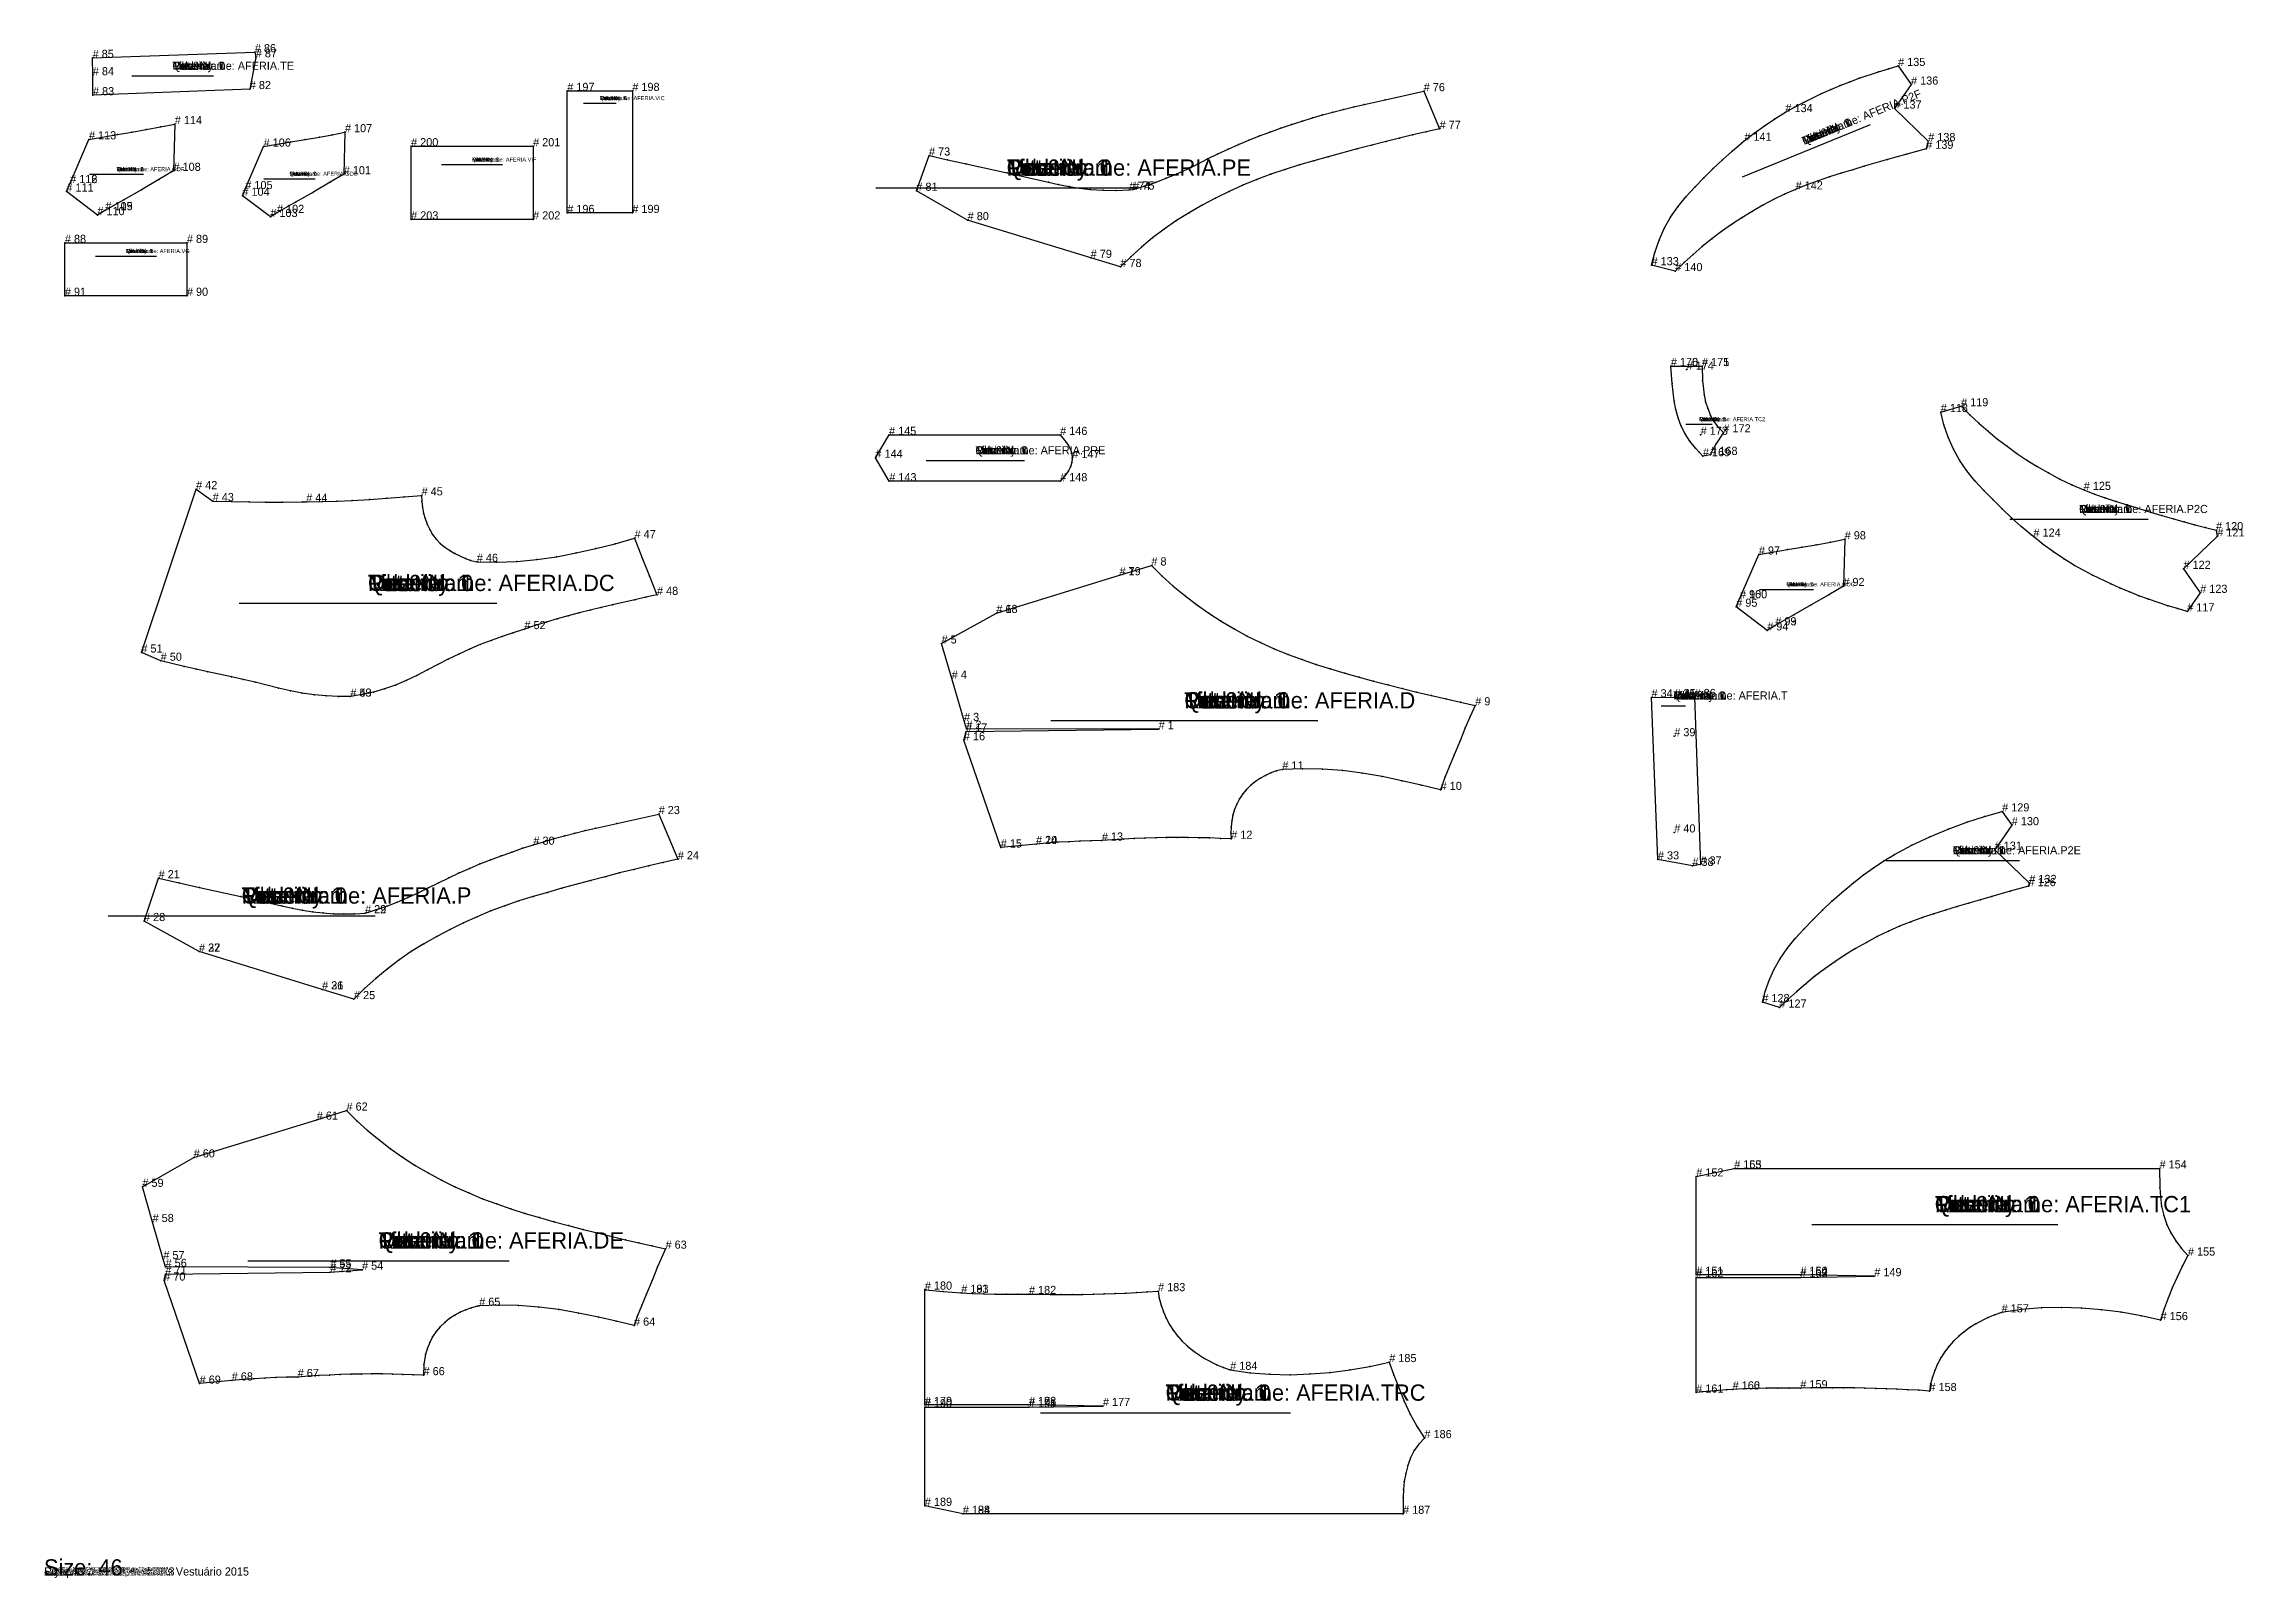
# Model space of a CAD drawing. Header units: metres. Extents: x 0 to 2705, y -3 to 1883.
import ezdxf

# ---------------------------------------------------------------- set-up
doc = ezdxf.new("R2010")
doc.units = ezdxf.units.M

msp = doc.modelspace()

# ---------------------------------------------------------------- texts
at = {"layer": '1'}
for s in ['Author: Audaces; Audaces Vestuário 2015', 'ASTM/PDE: 1', 'Style Name: ASTM D 6673', 'Sample Size: 46', 'Grade Rule Table: FERIA', 'Creation Date: 12-1-2025', 'Creation Time: 20:57', 'Curve Tolerance: 0.025', 'Units: METRIC']:
    msp.add_text(s, height=10, dxfattribs=at).set_placement((0, 0))

# ---------------------------------------------------------------- blocks, each defined once
blk = doc.blocks.new('1')
at = {"layer": '1'}
blk.add_lwpolyline([(1370.3, 1040.5), (1133.9, 1041), (1131.1, 1050.6), (1116, 1102.6), (1103.4, 1145.8), (1170.9, 1183.3), (1322.2, 1229.7), (1361.4, 1241.7), (1374.7, 1228.8), (1388.3, 1216.5), (1402.4, 1204.8), (1416.9, 1193.7), (1431.9, 1183.1), (1447.3, 1173.1), (1463, 1163.8), (1479.2, 1155), (1495.7, 1146.9), (1512.4, 1139.4), (1529.4, 1132.4), (1546.6, 1126), (1564, 1120.1), (1581.5, 1114.5), (1599.1, 1109.3), (1616.8, 1104.3), (1634.5, 1099.6), (1652.3, 1095), (1670.1, 1090.5), (1687.9, 1086.2), (1705.8, 1081.9), (1723.7, 1077.8), (1741.6, 1073.8), (1759.5, 1069.8), (1753.2, 1055.9), (1747.2, 1042), (1740.5, 1025.5), (1733.8, 1009), (1727.9, 995.1), (1722.2, 981), (1717, 965.8), (1693.1, 971.8), (1669.1, 977.2), (1645, 982.2), (1620.7, 986.4), (1596.2, 989.5), (1571.6, 991.3), (1547, 991.8), (1522.4, 991), (1515.2, 989.1), (1508.3, 986.7), (1501.8, 983.7), (1495.5, 980.2), (1489.4, 976.2), (1483.7, 971.6), (1478.4, 966.5), (1473.7, 960.9), (1469.7, 954.8), (1466.4, 948.4), (1463.7, 941.6), (1461.7, 934.7), (1460.2, 927.7), (1459.4, 920.5), (1459.1, 913.2), (1459.6, 905.7), (1446.3, 906.3), (1433, 906.8), (1419.8, 907.1), (1406.5, 907.3), (1393.2, 907.3), (1380, 907.2), (1366.7, 907), (1353.5, 906.6), (1340.2, 906), (1327, 905.3), (1313.7, 904.5), (1300.5, 903.5), (1287, 903.3), (1273.5, 902.8), (1260, 902.2), (1246.5, 901.4), (1233, 900.5), (1219.6, 899.3), (1176.2, 895), (1130.9, 1026.9), (1133.6, 1037.6)], close=True, dxfattribs=at)
at = {"layer": '2'}
for p in [(1322.2, 1229.7), (1361.4, 1241.7), (1170.9, 1183.3), (1103.4, 1145.8), (1116, 1102.6), (1759.5, 1069.8), (1131.1, 1050.6), (1133.6, 1037.6), (1133.9, 1041), (1370.3, 1040.5), (1130.9, 1026.9), (1522.4, 991), (1717, 965.8), (1176.2, 895), (1219.6, 899.3), (1300.5, 903.5), (1459.6, 905.7)]:
    blk.add_point(p, dxfattribs=at)
at = {"layer": '3'}
for p in [(1374.7, 1228.8), (1388.3, 1216.5), (1402.4, 1204.8), (1416.9, 1193.7), (1431.9, 1183.1), (1447.3, 1173.1), (1463, 1163.8), (1479.2, 1155), (1495.7, 1146.9), (1512.4, 1139.4), (1529.4, 1132.4), (1546.6, 1126), (1564, 1120.1), (1581.5, 1114.5), (1599.1, 1109.3), (1616.8, 1104.3), (1634.5, 1099.6), (1652.3, 1095), (1670.1, 1090.5), (1687.9, 1086.2), (1705.8, 1081.9), (1723.7, 1077.8), (1741.6, 1073.8), (1753.2, 1055.9), (1747.2, 1042), (1733.8, 1009), (1740.5, 1025.5), (1489.4, 976.2), (1495.5, 980.2), (1501.8, 983.7), (1508.3, 986.7), (1515.2, 989.1), (1547, 991.8), (1571.6, 991.3), (1596.2, 989.5), (1620.7, 986.4), (1645, 982.2), (1669.1, 977.2), (1722.2, 981), (1727.9, 995.1), (1466.4, 948.4), (1469.7, 954.8), (1473.7, 960.9), (1478.4, 966.5), (1483.7, 971.6), (1693.1, 971.8), (1459.4, 920.5), (1460.2, 927.7), (1461.7, 934.7), (1463.7, 941.6), (1233, 900.5), (1246.5, 901.4), (1260, 902.2), (1273.5, 902.8), (1287, 903.3), (1313.7, 904.5), (1327, 905.3), (1340.2, 906), (1353.5, 906.6), (1366.7, 907), (1380, 907.2), (1393.2, 907.3), (1406.5, 907.3), (1419.8, 907.1), (1433, 906.8), (1446.3, 906.3), (1459.1, 913.2)]:
    blk.add_point(p, dxfattribs=at)
at = {"layer": '4'}
for p in [(1322.2, 1229.7, 7.5), (1170.9, 1183.3, 7.5), (1219.6, 899.3, 7.5)]:
    blk.add_point(p, dxfattribs=at)
at = {"layer": '7'}
blk.add_line((1237.8, 1051), (1565.9, 1051), dxfattribs=at)
at = {"layer": '84'}
blk.add_lwpolyline([(1370.3, 1040.5), (1133.9, 1041), (1131.1, 1050.6), (1116, 1102.6), (1103.4, 1145.8), (1170.9, 1183.3), (1322.2, 1229.7), (1361.4, 1241.7), (1374.7, 1228.8), (1388.3, 1216.5), (1402.4, 1204.8), (1416.9, 1193.7), (1431.9, 1183.1), (1447.3, 1173.1), (1463, 1163.8), (1479.2, 1155), (1495.7, 1146.9), (1512.4, 1139.4), (1529.4, 1132.4), (1546.6, 1126), (1564, 1120.1), (1581.5, 1114.5), (1599.1, 1109.3), (1616.8, 1104.3), (1634.5, 1099.6), (1652.3, 1095), (1670.1, 1090.5), (1687.9, 1086.2), (1705.8, 1081.9), (1723.7, 1077.8), (1741.6, 1073.8), (1759.5, 1069.8), (1753.2, 1055.9), (1747.2, 1042), (1740.5, 1025.5), (1733.8, 1009), (1727.9, 995.1), (1722.2, 981), (1717, 965.8), (1693.1, 971.8), (1669.1, 977.2), (1645, 982.2), (1620.7, 986.4), (1596.2, 989.5), (1571.6, 991.3), (1547, 991.8), (1522.4, 991), (1515.2, 989.1), (1508.3, 986.7), (1501.8, 983.7), (1495.5, 980.2), (1489.4, 976.2), (1483.7, 971.6), (1478.4, 966.5), (1473.7, 960.9), (1469.7, 954.8), (1466.4, 948.4), (1463.7, 941.6), (1461.7, 934.7), (1460.2, 927.7), (1459.4, 920.5), (1459.1, 913.2), (1459.6, 905.7), (1446.3, 906.3), (1433, 906.8), (1419.8, 907.1), (1406.5, 907.3), (1393.2, 907.3), (1380, 907.2), (1366.7, 907), (1353.5, 906.6), (1340.2, 906), (1327, 905.3), (1313.7, 904.5), (1300.5, 903.5), (1287, 903.3), (1273.5, 902.8), (1260, 902.2), (1246.5, 901.4), (1233, 900.5), (1219.6, 899.3), (1176.2, 895), (1130.9, 1026.9), (1133.6, 1037.6)], close=True, dxfattribs=at)
at = {"layer": '1'}
for s, height, p in [('# 19', 10, (1322.2, 1229.7)), ('# 18', 10, (1170.9, 1183.3)), ('Tilt: 0', 20, (1401.9, 1066)), ('Quantity: 1', 20, (1401.9, 1066)), ('Piece Name: AFERIA.D', 20, (1401.9, 1066)), ('Rotation: 0', 20, (1401.9, 1066)), ('Fold: N', 20, (1401.9, 1066)), ('Material: 1', 20, (1401.9, 1066)), ('# 20', 10, (1219.6, 899.3)), ('Size: 46', 10, (0, 0))]:
    blk.add_text(s, height=height, dxfattribs=at).set_placement(p)
at = {"layer": '2'}
for s, p in [('# 8', (1361.4, 1241.7)), ('# 7', (1322.2, 1229.7)), ('# 6', (1170.9, 1183.3)), ('# 5', (1103.4, 1145.8)), ('# 4', (1116, 1102.6)), ('# 3', (1131.1, 1050.6)), ('# 9', (1759.5, 1069.8)), ('# 16', (1130.9, 1026.9)), ('# 17', (1133.6, 1037.6)), ('# 2', (1133.9, 1041)), ('# 1', (1370.3, 1040.5)), ('# 11', (1522.4, 991)), ('# 10', (1717, 965.8)), ('# 15', (1176.2, 895)), ('# 14', (1219.6, 899.3)), ('# 13', (1300.5, 903.5)), ('# 12', (1459.6, 905.7))]:
    blk.add_text(s, height=10, dxfattribs=at).set_placement(p)
blk = doc.blocks.new('2')
at = {"layer": '1'}
blk.add_lwpolyline([(140.9, 857.2), (166.1, 851.5), (191.3, 845.9), (241.8, 834.9), (292.2, 823.3), (304.9, 820.6), (317.6, 818.2), (330.3, 816.1), (343.1, 814.6), (355.9, 813.6), (368.8, 813.3), (381.7, 813.5), (394.7, 814.2), (408, 818.4), (421.3, 823), (434.3, 828), (447.2, 833.4), (459.9, 839.2), (472.4, 845.4), (484.9, 851.7), (497.5, 857.9), (510.2, 863.8), (523, 869.4), (535.9, 874.8), (548.9, 879.9), (562, 884.8), (575.2, 889.5), (588.4, 894.1), (601.7, 898.4), (614.4, 902.2), (627.1, 905.9), (639.8, 909.4), (652.6, 912.7), (665.4, 915.9), (678.3, 918.8), (704.1, 924.6), (755.7, 936.1), (779.2, 880.5), (761.3, 876.5), (743.4, 872.3), (725.5, 868.1), (707.7, 863.7), (690, 859.1), (672.2, 854.5), (636.8, 844.9), (619.1, 839.9), (601.4, 834.8), (583.9, 829.4), (566.5, 823.5), (549.4, 817), (532.5, 810), (515.8, 802.4), (499.3, 794.3), (483, 785.8), (467.1, 776.6), (451.5, 767), (436.4, 756.6), (421.9, 745.6), (407.8, 733.9), (394.2, 721.6), (381.1, 708.6), (341.9, 720.6), (190.6, 767), (123, 804.6)], close=True, dxfattribs=at)
at = {"layer": '2'}
for p in [(755.7, 936.1), (779.2, 880.5), (140.9, 857.2), (394.7, 814.2), (123, 804.6), (190.6, 767), (341.9, 720.6), (381.1, 708.6)]:
    blk.add_point(p, dxfattribs=at)
at = {"layer": '3'}
for p in [(704.1, 924.6), (588.4, 894.1), (601.7, 898.4), (614.4, 902.2), (627.1, 905.9), (639.8, 909.4), (652.6, 912.7), (665.4, 915.9), (678.3, 918.8), (523, 869.4), (535.9, 874.8), (548.9, 879.9), (562, 884.8), (575.2, 889.5), (725.5, 868.1), (743.4, 872.3), (761.3, 876.5), (166.1, 851.5), (191.3, 845.9), (459.9, 839.2), (472.4, 845.4), (484.9, 851.7), (497.5, 857.9), (510.2, 863.8), (619.1, 839.9), (636.8, 844.9), (672.2, 854.5), (690, 859.1), (707.7, 863.7), (241.8, 834.9), (292.2, 823.3), (304.9, 820.6), (317.6, 818.2), (330.3, 816.1), (343.1, 814.6), (355.9, 813.6), (368.8, 813.3), (381.7, 813.5), (408, 818.4), (421.3, 823), (434.3, 828), (447.2, 833.4), (549.4, 817), (566.5, 823.5), (583.9, 829.4), (601.4, 834.8), (483, 785.8), (499.3, 794.3), (515.8, 802.4), (532.5, 810), (451.5, 767), (467.1, 776.6), (407.8, 733.9), (421.9, 745.6), (436.4, 756.6), (394.2, 721.6)]:
    blk.add_point(p, dxfattribs=at)
at = {"layer": '4'}
for p in [(601.7, 898.4, 7.5), (394.7, 814.2, 7.5), (190.6, 767, 7.5), (341.9, 720.6, 7.5)]:
    blk.add_point(p, dxfattribs=at)
at = {"layer": '7'}
blk.add_line((79, 811), (407.1, 811), dxfattribs=at)
at = {"layer": '84'}
blk.add_lwpolyline([(140.9, 857.2), (166.1, 851.5), (191.3, 845.9), (241.8, 834.9), (292.2, 823.3), (304.9, 820.6), (317.6, 818.2), (330.3, 816.1), (343.1, 814.6), (355.9, 813.6), (368.8, 813.3), (381.7, 813.5), (394.7, 814.2), (408, 818.4), (421.3, 823), (434.3, 828), (447.2, 833.4), (459.9, 839.2), (472.4, 845.4), (484.9, 851.7), (497.5, 857.9), (510.2, 863.8), (523, 869.4), (535.9, 874.8), (548.9, 879.9), (562, 884.8), (575.2, 889.5), (588.4, 894.1), (601.7, 898.4), (614.4, 902.2), (627.1, 905.9), (639.8, 909.4), (652.6, 912.7), (665.4, 915.9), (678.3, 918.8), (704.1, 924.6), (755.7, 936.1), (779.2, 880.5), (761.3, 876.5), (743.4, 872.3), (725.5, 868.1), (707.7, 863.7), (690, 859.1), (672.2, 854.5), (636.8, 844.9), (619.1, 839.9), (601.4, 834.8), (583.9, 829.4), (566.5, 823.5), (549.4, 817), (532.5, 810), (515.8, 802.4), (499.3, 794.3), (483, 785.8), (467.1, 776.6), (451.5, 767), (436.4, 756.6), (421.9, 745.6), (407.8, 733.9), (394.2, 721.6), (381.1, 708.6), (341.9, 720.6), (190.6, 767), (123, 804.6)], close=True, dxfattribs=at)
at = {"layer": '1'}
for s, height, p in [('# 30', 10, (601.7, 898.4)), ('Tilt: 0', 20, (243, 826)), ('Quantity: 1', 20, (243, 826)), ('Piece Name: AFERIA.P', 20, (243, 826)), ('Rotation: 0', 20, (243, 826)), ('Fold: N', 20, (243, 826)), ('Material: 1', 20, (243, 826)), ('# 29', 10, (394.7, 814.2)), ('# 32', 10, (190.6, 767)), ('# 31', 10, (341.9, 720.6)), ('Size: 46', 20, (0, 0))]:
    blk.add_text(s, height=height, dxfattribs=at).set_placement(p)
at = {"layer": '2'}
for s, p in [('# 23', (755.7, 936.1)), ('# 21', (140.9, 857.2)), ('# 24', (779.2, 880.5)), ('# 28', (123, 804.6)), ('# 22', (394.7, 814.2)), ('# 27', (190.6, 767)), ('# 26', (341.9, 720.6)), ('# 25', (381.1, 708.6))]:
    blk.add_text(s, height=10, dxfattribs=at).set_placement(p)
blk = doc.blocks.new('3')
at = {"layer": '1'}
blk.add_lwpolyline([(1984.1, 880.4), (1976.2, 1079.6), (2004.5, 1079.9), (2029.2, 1080), (2036.4, 874.2), (2026.5, 872.4)], close=True, dxfattribs=at)
at = {"layer": '13'}
for p in [(2004.2, 1031.8), (2004.2, 913.5)]:
    blk.add_point(p, dxfattribs=at)
at = {"layer": '2'}
for p in [(1976.2, 1079.6), (2004.5, 1079.9), (2029.2, 1080), (1984.1, 880.4), (2026.5, 872.4), (2036.4, 874.2)]:
    blk.add_point(p, dxfattribs=at)
at = {"layer": '4'}
blk.add_point((2004.5, 1079.9, 7.5), dxfattribs=at)
at = {"layer": '7'}
blk.add_line((1988.1, 1069.4), (2018.1, 1069.4), dxfattribs=at)
at = {"layer": '84'}
blk.add_lwpolyline([(1984.1, 880.4), (1976.2, 1079.6), (2004.5, 1079.9), (2029.2, 1080), (2036.4, 874.2), (2026.5, 872.4)], close=True, dxfattribs=at)
at = {"layer": '1'}
for s, height, p in [('Tilt: 0', 10, (2003.1, 1076.9)), ('Quantity: 1', 10, (2003.1, 1076.9)), ('Piece Name: AFERIA.T', 10, (2003.1, 1076.9)), ('Rotation: 0', 10, (2003.1, 1076.9)), ('Fold: N', 10, (2003.1, 1076.9)), ('Material: 1', 10, (2003.1, 1076.9)), ('# 41', 10, (2004.5, 1079.9)), ('Size: 46', 20, (0, 0))]:
    blk.add_text(s, height=height, dxfattribs=at).set_placement(p)
at = {"layer": '13'}
for s, p in [('# 39', (2004.2, 1031.8)), ('# 40', (2004.2, 913.5))]:
    blk.add_text(s, height=10, dxfattribs=at).set_placement(p)
at = {"layer": '2'}
for s, p in [('# 34', (1976.2, 1079.6)), ('# 35', (2004.5, 1079.9)), ('# 36', (2029.2, 1080)), ('# 33', (1984.1, 880.4)), ('# 38', (2026.5, 872.4)), ('# 37', (2036.4, 874.2))]:
    blk.add_text(s, height=10, dxfattribs=at).set_placement(p)
blk = doc.blocks.new('4')
at = {"layer": '1'}
blk.add_lwpolyline([(187, 1335.5), (207.4, 1320.8), (229.9, 1320.2), (252.4, 1319.8), (272.7, 1319.6), (293.1, 1319.6), (317.7, 1319.9), (322.4, 1320), (342.4, 1320.4), (360.6, 1321), (378.8, 1321.8), (400.1, 1322.9), (421.5, 1324.3), (442.9, 1326), (464.2, 1327.9), (464.5, 1320.5), (465.3, 1313.3), (466.7, 1306.2), (468.6, 1299.3), (471.1, 1292.6), (474.2, 1286), (477.8, 1279.8), (482.1, 1274.1), (487.2, 1268.8), (492.7, 1264.2), (498.8, 1260), (505, 1256.3), (518.1, 1250.3), (524.9, 1248), (532.1, 1246.2), (556.7, 1245.7), (581.3, 1246.7), (605.8, 1249), (630.2, 1252.5), (654.4, 1257.1), (678.4, 1262.5), (702.3, 1268.5), (726, 1275.2), (735, 1251.9), (744.4, 1228.8), (753.6, 1205.6), (739.9, 1202.6), (726.2, 1199.5), (698.8, 1193.3), (685.1, 1190.1), (671.4, 1186.9), (657.8, 1183.6), (644.2, 1180), (630.8, 1176.2), (617.3, 1172.1), (604, 1167.8), (590.6, 1163.5), (576.9, 1159.1), (563.2, 1154.5), (549.7, 1149.7), (536.2, 1144.5), (523, 1138.9), (509.9, 1132.9), (496.9, 1126.6), (484.1, 1120), (471.3, 1113.3), (458.4, 1106.6), (445.4, 1100.4), (432.2, 1094.8), (418.8, 1090.1), (405, 1086.2), (390.9, 1083), (376.7, 1080.5), (361.7, 1080.7), (346.9, 1081.4), (332.1, 1082.8), (317.5, 1084.8), (302.9, 1087.7), (288.4, 1091.1), (259.5, 1098.3), (245, 1101.7), (230.5, 1104.8), (201.4, 1111), (186.9, 1114.3), (172.4, 1117.6), (143.5, 1124.6), (119.7, 1134.7)], close=True, dxfattribs=at)
at = {"layer": '2'}
for p in [(187, 1335.5), (464.2, 1327.9), (207.4, 1320.8), (322.4, 1320), (726, 1275.2), (532.1, 1246.2), (753.6, 1205.6), (119.7, 1134.7), (143.5, 1124.6), (376.7, 1080.5)]:
    blk.add_point(p, dxfattribs=at)
at = {"layer": '3'}
for p in [(442.9, 1326), (229.9, 1320.2), (252.4, 1319.8), (272.7, 1319.6), (293.1, 1319.6), (317.7, 1319.9), (342.4, 1320.4), (360.6, 1321), (378.8, 1321.8), (400.1, 1322.9), (421.5, 1324.3), (464.5, 1320.5), (465.3, 1313.3), (466.7, 1306.2), (468.6, 1299.3), (471.1, 1292.6), (474.2, 1286), (477.8, 1279.8), (482.1, 1274.1), (487.2, 1268.8), (492.7, 1264.2), (498.8, 1260), (505, 1256.3), (518.1, 1250.3), (524.9, 1248), (556.7, 1245.7), (581.3, 1246.7), (605.8, 1249), (630.2, 1252.5), (654.4, 1257.1), (678.4, 1262.5), (702.3, 1268.5), (735, 1251.9), (744.4, 1228.8), (685.1, 1190.1), (698.8, 1193.3), (726.2, 1199.5), (739.9, 1202.6), (590.6, 1163.5), (604, 1167.8), (617.3, 1172.1), (630.8, 1176.2), (644.2, 1180), (657.8, 1183.6), (671.4, 1186.9), (523, 1138.9), (536.2, 1144.5), (549.7, 1149.7), (563.2, 1154.5), (576.9, 1159.1), (172.4, 1117.6), (186.9, 1114.3), (201.4, 1111), (471.3, 1113.3), (484.1, 1120), (496.9, 1126.6), (509.9, 1132.9), (230.5, 1104.8), (245, 1101.7), (259.5, 1098.3), (288.4, 1091.1), (302.9, 1087.7), (317.5, 1084.8), (332.1, 1082.8), (390.9, 1083), (405, 1086.2), (418.8, 1090.1), (432.2, 1094.8), (445.4, 1100.4), (458.4, 1106.6), (346.9, 1081.4), (361.7, 1080.7)]:
    blk.add_point(p, dxfattribs=at)
at = {"layer": '4'}
for p in [(590.6, 1163.5, 7.5), (376.7, 1080.5, 7.5)]:
    blk.add_point(p, dxfattribs=at)
at = {"layer": '7'}
blk.add_line((239.8, 1195.3), (556.8, 1195.3), dxfattribs=at)
at = {"layer": '84'}
blk.add_lwpolyline([(187, 1335.5), (207.4, 1320.8), (229.9, 1320.2), (252.4, 1319.8), (272.7, 1319.6), (293.1, 1319.6), (317.7, 1319.9), (322.4, 1320), (342.4, 1320.4), (360.6, 1321), (378.8, 1321.8), (400.1, 1322.9), (421.5, 1324.3), (442.9, 1326), (464.2, 1327.9), (464.5, 1320.5), (465.3, 1313.3), (466.7, 1306.2), (468.6, 1299.3), (471.1, 1292.6), (474.2, 1286), (477.8, 1279.8), (482.1, 1274.1), (487.2, 1268.8), (492.7, 1264.2), (498.8, 1260), (505, 1256.3), (518.1, 1250.3), (524.9, 1248), (532.1, 1246.2), (556.7, 1245.7), (581.3, 1246.7), (605.8, 1249), (630.2, 1252.5), (654.4, 1257.1), (678.4, 1262.5), (702.3, 1268.5), (726, 1275.2), (735, 1251.9), (744.4, 1228.8), (753.6, 1205.6), (739.9, 1202.6), (726.2, 1199.5), (698.8, 1193.3), (685.1, 1190.1), (671.4, 1186.9), (657.8, 1183.6), (644.2, 1180), (630.8, 1176.2), (617.3, 1172.1), (604, 1167.8), (590.6, 1163.5), (576.9, 1159.1), (563.2, 1154.5), (549.7, 1149.7), (536.2, 1144.5), (523, 1138.9), (509.9, 1132.9), (496.9, 1126.6), (484.1, 1120), (471.3, 1113.3), (458.4, 1106.6), (445.4, 1100.4), (432.2, 1094.8), (418.8, 1090.1), (405, 1086.2), (390.9, 1083), (376.7, 1080.5), (361.7, 1080.7), (346.9, 1081.4), (332.1, 1082.8), (317.5, 1084.8), (302.9, 1087.7), (288.4, 1091.1), (259.5, 1098.3), (245, 1101.7), (230.5, 1104.8), (201.4, 1111), (186.9, 1114.3), (172.4, 1117.6), (143.5, 1124.6), (119.7, 1134.7)], close=True, dxfattribs=at)
at = {"layer": '1'}
for s, height, p in [('Tilt: 0', 20, (398.3, 1210.3)), ('Quantity: 1', 20, (398.3, 1210.3)), ('Piece Name: AFERIA.DC', 20, (398.3, 1210.3)), ('Rotation: 0', 20, (398.3, 1210.3)), ('Fold: N', 20, (398.3, 1210.3)), ('Material: 1', 20, (398.3, 1210.3)), ('# 52', 10, (590.6, 1163.5)), ('# 53', 10, (376.7, 1080.5)), ('Size: 46', 10, (0, 0))]:
    blk.add_text(s, height=height, dxfattribs=at).set_placement(p)
at = {"layer": '2'}
for s, p in [('# 42', (187, 1335.5)), ('# 43', (207.4, 1320.8)), ('# 44', (322.4, 1320)), ('# 45', (464.2, 1327.9)), ('# 47', (726, 1275.2)), ('# 46', (532.1, 1246.2)), ('# 48', (753.6, 1205.6)), ('# 51', (119.7, 1134.7)), ('# 50', (143.5, 1124.6)), ('# 49', (376.7, 1080.5))]:
    blk.add_text(s, height=10, dxfattribs=at).set_placement(p)
blk = doc.blocks.new('5')
at = {"layer": '1'}
blk.add_lwpolyline([(391, 376), (352, 378.7), (149.5, 379.4), (146.7, 389), (133.5, 434.6), (121, 477.8), (184, 514), (335.4, 560.4), (371.9, 571.6), (384.7, 559.2), (397.9, 547.3), (411.6, 535.9), (425.6, 525.1), (440.7, 514.4), (456.3, 504.3), (472.2, 494.9), (488.5, 486.1), (505.2, 477.9), (522.1, 470.3), (539.2, 463.3), (556.6, 456.8), (574, 450.8), (591.6, 445.2), (609.3, 440), (627.1, 435), (644.9, 430.2), (662.7, 425.6), (680.6, 421.2), (698.4, 416.8), (714.8, 412.9), (731.2, 409.1), (747.7, 405.4), (764.1, 401.8), (754.3, 379.4), (747.6, 362.9), (740.9, 346.4), (734.9, 332.4), (729.2, 318.3), (725.4, 307.2), (703.5, 312.6), (681.5, 317.7), (657.3, 322.7), (632.9, 326.9), (608.2, 330), (583.5, 331.8), (559.2, 332.3), (535, 331.6), (532.9, 331.1), (525.7, 329.3), (518.7, 326.8), (511.8, 323.8), (505.2, 320.2), (498.7, 316), (492.6, 311.2), (487, 305.8), (482, 299.9), (477.8, 293.5), (474.2, 286.7), (471.3, 279.6), (469.1, 272.2), (466.9, 259.5), (466.6, 246.3), (453.9, 246.9), (441.1, 247.3), (428.4, 247.6), (415.7, 247.8), (402.9, 247.8), (390.2, 247.7), (377.2, 247.4), (364.1, 247), (351.1, 246.5), (338, 245.8), (325, 245), (311.9, 244), (298.4, 243.8), (284.9, 243.3), (271.4, 242.7), (257.8, 241.9), (244.3, 240.9), (230.8, 239.8), (191.3, 235.9), (147.8, 362.6), (149.2, 370.6), (352, 372.9)], close=True, dxfattribs=at)
at = {"layer": '2'}
for p in [(371.9, 571.6), (335.4, 560.4), (184, 514), (121, 477.8), (133.5, 434.6), (146.7, 389), (149.5, 379.4), (352, 378.7), (764.1, 401.8), (147.8, 362.6), (149.2, 370.6), (352, 372.9), (391, 376), (535, 331.6), (725.4, 307.2), (311.9, 244), (466.6, 246.3), (191.3, 235.9), (230.8, 239.8)]:
    blk.add_point(p, dxfattribs=at)
at = {"layer": '3'}
for p in [(384.7, 559.2), (397.9, 547.3), (411.6, 535.9), (425.6, 525.1), (440.7, 514.4), (456.3, 504.3), (472.2, 494.9), (488.5, 486.1), (505.2, 477.9), (522.1, 470.3), (539.2, 463.3), (556.6, 456.8), (574, 450.8), (591.6, 445.2), (609.3, 440), (627.1, 435), (644.9, 430.2), (662.7, 425.6), (680.6, 421.2), (698.4, 416.8), (714.8, 412.9), (731.2, 409.1), (747.7, 405.4), (754.3, 379.4), (747.6, 362.9), (518.7, 326.8), (525.7, 329.3), (532.9, 331.1), (559.2, 332.3), (583.5, 331.8), (608.2, 330), (632.9, 326.9), (734.9, 332.4), (740.9, 346.4), (482, 299.9), (487, 305.8), (492.6, 311.2), (498.7, 316), (505.2, 320.2), (511.8, 323.8), (657.3, 322.7), (681.5, 317.7), (703.5, 312.6), (729.2, 318.3), (469.1, 272.2), (471.3, 279.6), (474.2, 286.7), (477.8, 293.5), (298.4, 243.8), (325, 245), (338, 245.8), (351.1, 246.5), (364.1, 247), (377.2, 247.4), (390.2, 247.7), (402.9, 247.8), (415.7, 247.8), (428.4, 247.6), (441.1, 247.3), (453.9, 246.9), (466.9, 259.5), (244.3, 240.9), (257.8, 241.9), (271.4, 242.7), (284.9, 243.3)]:
    blk.add_point(p, dxfattribs=at)
at = {"layer": '7'}
blk.add_line((250.5, 387), (572, 387), dxfattribs=at)
at = {"layer": '84'}
blk.add_lwpolyline([(391, 376), (352, 378.7), (149.5, 379.4), (146.7, 389), (133.5, 434.6), (121, 477.8), (184, 514), (335.4, 560.4), (371.9, 571.6), (384.7, 559.2), (397.9, 547.3), (411.6, 535.9), (425.6, 525.1), (440.7, 514.4), (456.3, 504.3), (472.2, 494.9), (488.5, 486.1), (505.2, 477.9), (522.1, 470.3), (539.2, 463.3), (556.6, 456.8), (574, 450.8), (591.6, 445.2), (609.3, 440), (627.1, 435), (644.9, 430.2), (662.7, 425.6), (680.6, 421.2), (698.4, 416.8), (714.8, 412.9), (731.2, 409.1), (747.7, 405.4), (764.1, 401.8), (754.3, 379.4), (747.6, 362.9), (740.9, 346.4), (734.9, 332.4), (729.2, 318.3), (725.4, 307.2), (703.5, 312.6), (681.5, 317.7), (657.3, 322.7), (632.9, 326.9), (608.2, 330), (583.5, 331.8), (559.2, 332.3), (535, 331.6), (532.9, 331.1), (525.7, 329.3), (518.7, 326.8), (511.8, 323.8), (505.2, 320.2), (498.7, 316), (492.6, 311.2), (487, 305.8), (482, 299.9), (477.8, 293.5), (474.2, 286.7), (471.3, 279.6), (469.1, 272.2), (466.9, 259.5), (466.6, 246.3), (453.9, 246.9), (441.1, 247.3), (428.4, 247.6), (415.7, 247.8), (402.9, 247.8), (390.2, 247.7), (377.2, 247.4), (364.1, 247), (351.1, 246.5), (338, 245.8), (325, 245), (311.9, 244), (298.4, 243.8), (284.9, 243.3), (271.4, 242.7), (257.8, 241.9), (244.3, 240.9), (230.8, 239.8), (191.3, 235.9), (147.8, 362.6), (149.2, 370.6), (352, 372.9)], close=True, dxfattribs=at)
at = {"layer": '1'}
for s, p in [('Tilt: 0', (411.2, 402)), ('Quantity: 1', (411.2, 402)), ('Piece Name: AFERIA.DE', (411.2, 402)), ('Rotation: 0', (411.2, 402)), ('Fold: N', (411.2, 402)), ('Material: 1', (411.2, 402)), ('Size: 46', (0, 0))]:
    blk.add_text(s, height=20, dxfattribs=at).set_placement(p)
at = {"layer": '2'}
for s, p in [('# 61', (335.4, 560.4)), ('# 62', (371.9, 571.6)), ('# 60', (184, 514)), ('# 59', (121, 477.8)), ('# 58', (133.5, 434.6)), ('# 63', (764.1, 401.8)), ('# 57', (146.7, 389)), ('# 71', (149.2, 370.6)), ('# 56', (149.5, 379.4)), ('# 55', (352, 378.7)), ('# 72', (352, 372.9)), ('# 54', (391, 376)), ('# 70', (147.8, 362.6)), ('# 65', (535, 331.6)), ('# 64', (725.4, 307.2)), ('# 69', (191.3, 235.9)), ('# 68', (230.8, 239.8)), ('# 67', (311.9, 244)), ('# 66', (466.6, 246.3))]:
    blk.add_text(s, height=10, dxfattribs=at).set_placement(p)
blk = doc.blocks.new('6')
at = {"layer": '1'}
blk.add_lwpolyline([(1088, 1745.7), (1110.8, 1740.6), (1133.7, 1735.5), (1184.2, 1724.5), (1234.7, 1712.9), (1247.4, 1710.2), (1260.3, 1707.7), (1273.1, 1705.6), (1286.1, 1704.1), (1302.1, 1703), (1318.1, 1702.8), (1334.1, 1703.4), (1339.1, 1703.8), (1352.7, 1708.1), (1366.2, 1712.7), (1379.5, 1717.8), (1392.6, 1723.3), (1405.3, 1729.1), (1417.9, 1735.3), (1430.4, 1741.6), (1443, 1747.8), (1455.7, 1753.7), (1468.4, 1759.3), (1481.2, 1764.6), (1494.2, 1769.8), (1507.2, 1774.6), (1520.3, 1779.3), (1533.5, 1783.8), (1546.7, 1788.1), (1559.3, 1792), (1571.9, 1795.6), (1584.6, 1799.1), (1597.3, 1802.4), (1610.1, 1805.5), (1622.9, 1808.5), (1648.7, 1814.2), (1696.2, 1824.8), (1715.7, 1778.5), (1699.2, 1774.8), (1682.8, 1771), (1666.3, 1767.1), (1650, 1763), (1632.2, 1758.5), (1614.4, 1753.8), (1578.9, 1744.2), (1561.1, 1739.2), (1543.3, 1734.1), (1525.7, 1728.6), (1508.3, 1722.7), (1491, 1716.2), (1473.9, 1709.1), (1457.1, 1701.4), (1440.4, 1693.3), (1424, 1684.6), (1407.9, 1675.4), (1392.2, 1665.7), (1376.9, 1655.2), (1362.8, 1644.5), (1349.2, 1633.2), (1336.1, 1621.2), (1323.3, 1608.7), (1286.8, 1619.9), (1135.5, 1666.3), (1072.5, 1702.4)], close=True, dxfattribs=at)
at = {"layer": '2'}
for p in [(1696.2, 1824.8), (1715.7, 1778.5), (1088, 1745.7), (1072.5, 1702.4), (1334.1, 1703.4), (1339.1, 1703.8), (1135.5, 1666.3), (1286.8, 1619.9), (1323.3, 1608.7)]:
    blk.add_point(p, dxfattribs=at)
at = {"layer": '3'}
for p in [(1648.7, 1814.2), (1546.7, 1788.1), (1559.3, 1792), (1571.9, 1795.6), (1584.6, 1799.1), (1597.3, 1802.4), (1610.1, 1805.5), (1622.9, 1808.5), (1468.4, 1759.3), (1481.2, 1764.6), (1494.2, 1769.8), (1507.2, 1774.6), (1520.3, 1779.3), (1533.5, 1783.8), (1632.2, 1758.5), (1650, 1763), (1666.3, 1767.1), (1682.8, 1771), (1699.2, 1774.8), (1110.8, 1740.6), (1133.7, 1735.5), (1417.9, 1735.3), (1430.4, 1741.6), (1443, 1747.8), (1455.7, 1753.7), (1543.3, 1734.1), (1561.1, 1739.2), (1578.9, 1744.2), (1614.4, 1753.8), (1184.2, 1724.5), (1234.7, 1712.9), (1247.4, 1710.2), (1260.3, 1707.7), (1273.1, 1705.6), (1286.1, 1704.1), (1352.7, 1708.1), (1366.2, 1712.7), (1379.5, 1717.8), (1392.6, 1723.3), (1405.3, 1729.1), (1473.9, 1709.1), (1491, 1716.2), (1508.3, 1722.7), (1525.7, 1728.6), (1302.1, 1703), (1318.1, 1702.8), (1424, 1684.6), (1440.4, 1693.3), (1457.1, 1701.4), (1376.9, 1655.2), (1392.2, 1665.7), (1407.9, 1675.4), (1349.2, 1633.2), (1362.8, 1644.5), (1336.1, 1621.2)]:
    blk.add_point(p, dxfattribs=at)
at = {"layer": '7'}
blk.add_line((1022.7, 1705.9), (1344.3, 1705.9), dxfattribs=at)
at = {"layer": '84'}
blk.add_lwpolyline([(1088, 1745.7), (1110.8, 1740.6), (1133.7, 1735.5), (1184.2, 1724.5), (1234.7, 1712.9), (1247.4, 1710.2), (1260.3, 1707.7), (1273.1, 1705.6), (1286.1, 1704.1), (1302.1, 1703), (1318.1, 1702.8), (1334.1, 1703.4), (1339.1, 1703.8), (1352.7, 1708.1), (1366.2, 1712.7), (1379.5, 1717.8), (1392.6, 1723.3), (1405.3, 1729.1), (1417.9, 1735.3), (1430.4, 1741.6), (1443, 1747.8), (1455.7, 1753.7), (1468.4, 1759.3), (1481.2, 1764.6), (1494.2, 1769.8), (1507.2, 1774.6), (1520.3, 1779.3), (1533.5, 1783.8), (1546.7, 1788.1), (1559.3, 1792), (1571.9, 1795.6), (1584.6, 1799.1), (1597.3, 1802.4), (1610.1, 1805.5), (1622.9, 1808.5), (1648.7, 1814.2), (1696.2, 1824.8), (1715.7, 1778.5), (1699.2, 1774.8), (1682.8, 1771), (1666.3, 1767.1), (1650, 1763), (1632.2, 1758.5), (1614.4, 1753.8), (1578.9, 1744.2), (1561.1, 1739.2), (1543.3, 1734.1), (1525.7, 1728.6), (1508.3, 1722.7), (1491, 1716.2), (1473.9, 1709.1), (1457.1, 1701.4), (1440.4, 1693.3), (1424, 1684.6), (1407.9, 1675.4), (1392.2, 1665.7), (1376.9, 1655.2), (1362.8, 1644.5), (1349.2, 1633.2), (1336.1, 1621.2), (1323.3, 1608.7), (1286.8, 1619.9), (1135.5, 1666.3), (1072.5, 1702.4)], close=True, dxfattribs=at)
at = {"layer": '1'}
for s, p in [('Tilt: 0', (1183.5, 1720.9)), ('Quantity: 1', (1183.5, 1720.9)), ('Piece Name: AFERIA.PE', (1183.5, 1720.9)), ('Rotation: 0', (1183.5, 1720.9)), ('Fold: N', (1183.5, 1720.9)), ('Material: 1', (1183.5, 1720.9)), ('Size: 46', (0, 0))]:
    blk.add_text(s, height=20, dxfattribs=at).set_placement(p)
at = {"layer": '2'}
for s, p in [('# 76', (1696.2, 1824.8)), ('# 77', (1715.7, 1778.5)), ('# 73', (1088, 1745.7)), ('# 81', (1072.5, 1702.4)), ('# 74', (1334.1, 1703.4)), ('# 75', (1339.1, 1703.8)), ('# 80', (1135.5, 1666.3)), ('# 79', (1286.8, 1619.9)), ('# 78', (1323.3, 1608.7))]:
    blk.add_text(s, height=10, dxfattribs=at).set_placement(p)
blk = doc.blocks.new('7')
at = {"layer": '1'}
blk.add_lwpolyline([(253, 1827.4), (60.2, 1819.8), (60, 1844.4), (59.8, 1865.7), (259.2, 1872.7), (260.4, 1866.4)], close=True, dxfattribs=at)
at = {"layer": '2'}
for p in [(259.2, 1872.7), (260.4, 1866.4), (59.8, 1865.7), (60, 1844.4), (60.2, 1819.8), (253, 1827.4)]:
    blk.add_point(p, dxfattribs=at)
at = {"layer": '7'}
blk.add_line((107.9, 1843.6), (208.2, 1843.6), dxfattribs=at)
at = {"layer": '84'}
blk.add_lwpolyline([(253, 1827.4), (60.2, 1819.8), (60, 1844.4), (59.8, 1865.7), (259.2, 1872.7), (260.4, 1866.4)], close=True, dxfattribs=at)
at = {"layer": '1'}
for s, height, p in [('Tilt: 0', 10, (158, 1851.1)), ('Quantity: 1', 10, (158, 1851.1)), ('Piece Name: AFERIA.TE', 10, (158, 1851.1)), ('Rotation: 0', 10, (158, 1851.1)), ('Fold: N', 10, (158, 1851.1)), ('Material: 1', 10, (158, 1851.1)), ('Size: 46', 20, (0, 0))]:
    blk.add_text(s, height=height, dxfattribs=at).set_placement(p)
at = {"layer": '2'}
for s, p in [('# 85', (59.8, 1865.7)), ('# 86', (259.2, 1872.7)), ('# 87', (260.4, 1866.4)), ('# 84', (60, 1844.4)), ('# 83', (60.2, 1819.8)), ('# 82', (253, 1827.4))]:
    blk.add_text(s, height=10, dxfattribs=at).set_placement(p)
blk = doc.blocks.new('8')
at = {"layer": '1'}
blk.add_lwpolyline([(25.7, 1638.3), (175.7, 1638.3), (175.7, 1573.3), (25.7, 1573.3)], close=True, dxfattribs=at)
at = {"layer": '2'}
for p in [(25.7, 1638.3), (175.7, 1638.3), (25.7, 1573.3), (175.7, 1573.3)]:
    blk.add_point(p, dxfattribs=at)
at = {"layer": '7'}
blk.add_line((63.3, 1622.1), (138.3, 1622.1), dxfattribs=at)
at = {"layer": '84'}
blk.add_lwpolyline([(25.7, 1638.3), (175.7, 1638.3), (175.7, 1573.3), (25.7, 1573.3)], close=True, dxfattribs=at)
at = {"layer": '1'}
for s, height, p in [('Tilt: 0', 5, (100.8, 1625.8)), ('Quantity: 1', 5, (100.8, 1625.8)), ('Piece Name: AFERIA.VG', 5, (100.8, 1625.8)), ('Rotation: 0', 5, (100.8, 1625.8)), ('Fold: N', 5, (100.8, 1625.8)), ('Material: 1', 5, (100.8, 1625.8)), ('Size: 46', 10, (0, 0))]:
    blk.add_text(s, height=height, dxfattribs=at).set_placement(p)
at = {"layer": '2'}
for s, p in [('# 88', (25.7, 1638.3)), ('# 89', (175.7, 1638.3)), ('# 91', (25.7, 1573.3)), ('# 90', (175.7, 1573.3))]:
    blk.add_text(s, height=10, dxfattribs=at).set_placement(p)
blk = doc.blocks.new('9')
at = {"layer": '1'}
blk.add_lwpolyline([(2212.1, 1216.5), (2194.1, 1205.7), (2172.6, 1193.3), (2151.1, 1181), (2128.4, 1168.1), (2118.5, 1162), (2080.4, 1191), (2085, 1201.4), (2108.2, 1255.2), (2143.4, 1261.2), (2161, 1264.2), (2178.6, 1267.2), (2196.2, 1270.5), (2213.7, 1273.9)], close=True, dxfattribs=at)
at = {"layer": '2'}
for p in [(2213.7, 1273.9), (2108.2, 1255.2), (2080.4, 1191), (2085, 1201.4), (2212.1, 1216.5), (2128.4, 1168.1), (2118.5, 1162)]:
    blk.add_point(p, dxfattribs=at)
at = {"layer": '3'}
for p in [(2143.4, 1261.2), (2161, 1264.2), (2178.6, 1267.2), (2196.2, 1270.5), (2172.6, 1193.3), (2194.1, 1205.7), (2151.1, 1181)]:
    blk.add_point(p, dxfattribs=at)
at = {"layer": '4'}
for p in [(2085, 1201.4, 4.6), (2128.4, 1168.1, 3.7)]:
    blk.add_point(p, dxfattribs=at)
at = {"layer": '7'}
blk.add_line((2108.8, 1212.4), (2175.4, 1212.4), dxfattribs=at)
at = {"layer": '84'}
blk.add_lwpolyline([(2212.1, 1216.5), (2194.1, 1205.7), (2172.6, 1193.3), (2151.1, 1181), (2128.4, 1168.1), (2118.5, 1162), (2080.4, 1191), (2085, 1201.4), (2108.2, 1255.2), (2143.4, 1261.2), (2161, 1264.2), (2178.6, 1267.2), (2196.2, 1270.5), (2213.7, 1273.9)], close=True, dxfattribs=at)
at = {"layer": '1'}
for s, height, p in [('Tilt: 0', 5, (2142.1, 1216.1)), ('Quantity: 1', 5, (2142.1, 1216.1)), ('Piece Name: AFERIA.GOC', 5, (2142.1, 1216.1)), ('Rotation: 0', 5, (2142.1, 1216.1)), ('Fold: N', 5, (2142.1, 1216.1)), ('Material: 1', 5, (2142.1, 1216.1)), ('# 100', 10, (2085, 1201.4)), ('# 99', 10, (2128.4, 1168.1)), ('Size: 46', 5, (0, 0))]:
    blk.add_text(s, height=height, dxfattribs=at).set_placement(p)
at = {"layer": '2'}
for s, p in [('# 98', (2213.7, 1273.9)), ('# 97', (2108.2, 1255.2)), ('# 92', (2212.1, 1216.5)), ('# 95', (2080.4, 1191)), ('# 96', (2085, 1201.4)), ('# 94', (2118.5, 1162)), ('# 93', (2128.4, 1168.1))]:
    blk.add_text(s, height=10, dxfattribs=at).set_placement(p)
blk = doc.blocks.new('10')
at = {"layer": '1'}
blk.add_lwpolyline([(368.5, 1722.7), (352, 1712.8), (330.6, 1700.4), (309.1, 1688.2), (286.4, 1675.2), (278.3, 1670.2), (243.9, 1696.3), (247.5, 1704.5), (270, 1756.7), (303.5, 1762.4), (321.2, 1765.4), (338.8, 1768.4), (354.4, 1771.3), (370, 1774.4)], close=True, dxfattribs=at)
at = {"layer": '2'}
for p in [(370, 1774.4), (270, 1756.7), (247.5, 1704.5), (368.5, 1722.7), (243.9, 1696.3), (278.3, 1670.2), (286.4, 1675.2)]:
    blk.add_point(p, dxfattribs=at)
at = {"layer": '3'}
for p in [(303.5, 1762.4), (321.2, 1765.4), (338.8, 1768.4), (354.4, 1771.3), (352, 1712.8), (309.1, 1688.2), (330.6, 1700.4)]:
    blk.add_point(p, dxfattribs=at)
at = {"layer": '7'}
blk.add_line((270.3, 1717.1), (333.3, 1717.1), dxfattribs=at)
at = {"layer": '84'}
blk.add_lwpolyline([(368.5, 1722.7), (352, 1712.8), (330.6, 1700.4), (309.1, 1688.2), (286.4, 1675.2), (278.3, 1670.2), (243.9, 1696.3), (247.5, 1704.5), (270, 1756.7), (303.5, 1762.4), (321.2, 1765.4), (338.8, 1768.4), (354.4, 1771.3), (370, 1774.4)], close=True, dxfattribs=at)
at = {"layer": '1'}
for s, p in [('Tilt: 0', (301.8, 1720.8)), ('Quantity: 1', (301.8, 1720.8)), ('Piece Name: AFERIA.GOE', (301.8, 1720.8)), ('Rotation: 0', (301.8, 1720.8)), ('Fold: N', (301.8, 1720.8)), ('Material: 1', (301.8, 1720.8)), ('Size: 46', (0, 0))]:
    blk.add_text(s, height=5, dxfattribs=at).set_placement(p)
at = {"layer": '2'}
for s, p in [('# 106', (270, 1756.7)), ('# 107', (370, 1774.4)), ('# 101', (368.5, 1722.7)), ('# 104', (243.9, 1696.3)), ('# 105', (247.5, 1704.5)), ('# 103', (278.3, 1670.2)), ('# 102', (286.4, 1675.2))]:
    blk.add_text(s, height=10, dxfattribs=at).set_placement(p)
blk = doc.blocks.new('11')
at = {"layer": '1'}
blk.add_lwpolyline([(159.2, 1726.9), (141.2, 1716.1), (119.7, 1703.7), (98.2, 1691.4), (75.5, 1678.5), (65.6, 1672.4), (27.5, 1701.4), (32.1, 1711.8), (55.3, 1765.6), (90.5, 1771.6), (108.1, 1774.6), (125.7, 1777.6), (143.3, 1780.8), (160.8, 1784.3)], close=True, dxfattribs=at)
at = {"layer": '2'}
for p in [(55.3, 1765.6), (160.8, 1784.3), (32.1, 1711.8), (159.2, 1726.9), (27.5, 1701.4), (75.5, 1678.5), (65.6, 1672.4)]:
    blk.add_point(p, dxfattribs=at)
at = {"layer": '3'}
for p in [(90.5, 1771.6), (108.1, 1774.6), (125.7, 1777.6), (143.3, 1780.8), (141.2, 1716.1), (98.2, 1691.4), (119.7, 1703.7)]:
    blk.add_point(p, dxfattribs=at)
at = {"layer": '4'}
for p in [(32.1, 1711.8, 4.6), (75.5, 1678.5, 3.7)]:
    blk.add_point(p, dxfattribs=at)
at = {"layer": '7'}
blk.add_line((55.9, 1722.8), (122.5, 1722.8), dxfattribs=at)
at = {"layer": '84'}
blk.add_lwpolyline([(159.2, 1726.9), (141.2, 1716.1), (119.7, 1703.7), (98.2, 1691.4), (75.5, 1678.5), (65.6, 1672.4), (27.5, 1701.4), (32.1, 1711.8), (55.3, 1765.6), (90.5, 1771.6), (108.1, 1774.6), (125.7, 1777.6), (143.3, 1780.8), (160.8, 1784.3)], close=True, dxfattribs=at)
at = {"layer": '1'}
for s, height, p in [('Tilt: 0', 5, (89.2, 1726.5)), ('Quantity: 1', 5, (89.2, 1726.5)), ('Piece Name: AFERIA.GOF', 5, (89.2, 1726.5)), ('Rotation: 0', 5, (89.2, 1726.5)), ('Fold: N', 5, (89.2, 1726.5)), ('Material: 1', 5, (89.2, 1726.5)), ('# 116', 10, (32.1, 1711.8)), ('# 115', 10, (75.5, 1678.5)), ('Size: 46', 5, (0, 0))]:
    blk.add_text(s, height=height, dxfattribs=at).set_placement(p)
at = {"layer": '2'}
for s, p in [('# 114', (160.8, 1784.3)), ('# 113', (55.3, 1765.6)), ('# 108', (159.2, 1726.9)), ('# 111', (27.5, 1701.4)), ('# 112', (32.1, 1711.8)), ('# 110', (65.6, 1672.4)), ('# 109', (75.5, 1678.5))]:
    blk.add_text(s, height=10, dxfattribs=at).set_placement(p)
blk = doc.blocks.new('12')
at = {"layer": '1'}
blk.add_lwpolyline([(2634.8, 1185.3), (2622.8, 1188.7), (2610.9, 1192.3), (2587.2, 1200.3), (2575.4, 1204.6), (2563.8, 1209.2), (2552.2, 1213.9), (2540.8, 1219), (2518.3, 1229.8), (2496.4, 1241.9), (2483.3, 1250), (2470.5, 1258.7), (2457.9, 1267.7), (2445.8, 1277.2), (2442.8, 1279.6), (2430.7, 1289.8), (2418.9, 1300.5), (2407.3, 1311.4), (2395.9, 1322.7), (2384.7, 1334.1), (2373.9, 1345.9), (2363.9, 1358.2), (2354.9, 1371.2), (2347.3, 1384.9), (2341, 1399.3), (2335.8, 1414.5), (2331.8, 1430.3), (2356.8, 1437.4), (2367.6, 1426.8), (2378.7, 1416.6), (2390.1, 1406.7), (2401.7, 1397.2), (2413.4, 1388.3), (2425.4, 1379.6), (2437.7, 1371.4), (2450.2, 1363.5), (2464.1, 1355.5), (2478.4, 1347.9), (2492.9, 1340.9), (2507.6, 1334.6), (2520.8, 1329.5), (2534.1, 1324.9), (2547.6, 1320.5), (2561, 1316.2), (2589.5, 1307.4), (2603.8, 1303.1), (2618.1, 1298.9), (2631.1, 1295.2), (2644.1, 1291.7), (2657.1, 1288.3), (2670.2, 1285.1), (2671.8, 1277.5), (2630.2, 1237.6), (2650.8, 1208.1)], close=True, dxfattribs=at)
at = {"layer": '2'}
for p in [(2356.8, 1437.4), (2331.8, 1430.3), (2670.2, 1285.1), (2671.8, 1277.5), (2630.2, 1237.6), (2650.8, 1208.1), (2634.8, 1185.3)]:
    blk.add_point(p, dxfattribs=at)
at = {"layer": '3'}
for p in [(2335.8, 1414.5), (2367.6, 1426.8), (2378.7, 1416.6), (2390.1, 1406.7), (2341, 1399.3), (2347.3, 1384.9), (2401.7, 1397.2), (2413.4, 1388.3), (2425.4, 1379.6), (2354.9, 1371.2), (2363.9, 1358.2), (2437.7, 1371.4), (2450.2, 1363.5), (2464.1, 1355.5), (2373.9, 1345.9), (2384.7, 1334.1), (2478.4, 1347.9), (2492.9, 1340.9), (2507.6, 1334.6), (2520.8, 1329.5), (2395.9, 1322.7), (2407.3, 1311.4), (2418.9, 1300.5), (2534.1, 1324.9), (2547.6, 1320.5), (2561, 1316.2), (2589.5, 1307.4), (2603.8, 1303.1), (2618.1, 1298.9), (2430.7, 1289.8), (2442.8, 1279.6), (2445.8, 1277.2), (2631.1, 1295.2), (2644.1, 1291.7), (2657.1, 1288.3), (2457.9, 1267.7), (2470.5, 1258.7), (2483.3, 1250), (2496.4, 1241.9), (2518.3, 1229.8), (2540.8, 1219), (2552.2, 1213.9), (2563.8, 1209.2), (2575.4, 1204.6), (2587.2, 1200.3), (2610.9, 1192.3), (2622.8, 1188.7)]:
    blk.add_point(p, dxfattribs=at)
at = {"layer": '4'}
for p in [(2507.6, 1334.6, 7.5), (2445.8, 1277.2, 7.5)]:
    blk.add_point(p, dxfattribs=at)
at = {"layer": '7'}
blk.add_line((2416.8, 1298.7), (2586.9, 1298.7), dxfattribs=at)
at = {"layer": '84'}
blk.add_lwpolyline([(2634.8, 1185.3), (2622.8, 1188.7), (2610.9, 1192.3), (2587.2, 1200.3), (2575.4, 1204.6), (2563.8, 1209.2), (2552.2, 1213.9), (2540.8, 1219), (2518.3, 1229.8), (2496.4, 1241.9), (2483.3, 1250), (2470.5, 1258.7), (2457.9, 1267.7), (2445.8, 1277.2), (2442.8, 1279.6), (2430.7, 1289.8), (2418.9, 1300.5), (2407.3, 1311.4), (2395.9, 1322.7), (2384.7, 1334.1), (2373.9, 1345.9), (2363.9, 1358.2), (2354.9, 1371.2), (2347.3, 1384.9), (2341, 1399.3), (2335.8, 1414.5), (2331.8, 1430.3), (2356.8, 1437.4), (2367.6, 1426.8), (2378.7, 1416.6), (2390.1, 1406.7), (2401.7, 1397.2), (2413.4, 1388.3), (2425.4, 1379.6), (2437.7, 1371.4), (2450.2, 1363.5), (2464.1, 1355.5), (2478.4, 1347.9), (2492.9, 1340.9), (2507.6, 1334.6), (2520.8, 1329.5), (2534.1, 1324.9), (2547.6, 1320.5), (2561, 1316.2), (2589.5, 1307.4), (2603.8, 1303.1), (2618.1, 1298.9), (2631.1, 1295.2), (2644.1, 1291.7), (2657.1, 1288.3), (2670.2, 1285.1), (2671.8, 1277.5), (2630.2, 1237.6), (2650.8, 1208.1)], close=True, dxfattribs=at)
at = {"layer": '1'}
for s, height, p in [('# 125', 10, (2507.6, 1334.6)), ('Tilt: 0', 10, (2501.9, 1306.2)), ('Quantity: 1', 10, (2501.9, 1306.2)), ('Piece Name: AFERIA.P2C', 10, (2501.9, 1306.2)), ('Rotation: 0', 10, (2501.9, 1306.2)), ('Fold: N', 10, (2501.9, 1306.2)), ('Material: 1', 10, (2501.9, 1306.2)), ('# 124', 10, (2445.8, 1277.2)), ('Size: 46', 5, (0, 0))]:
    blk.add_text(s, height=height, dxfattribs=at).set_placement(p)
at = {"layer": '2'}
for s, p in [('# 118', (2331.8, 1430.3)), ('# 119', (2356.8, 1437.4)), ('# 120', (2670.2, 1285.1)), ('# 121', (2671.8, 1277.5)), ('# 122', (2630.2, 1237.6)), ('# 123', (2650.8, 1208.1)), ('# 117', (2634.8, 1185.3))]:
    blk.add_text(s, height=10, dxfattribs=at).set_placement(p)
blk = doc.blocks.new('13')
at = {"layer": '1'}
blk.add_lwpolyline([(2439.7, 847.5), (2417.2, 841.3), (2394.8, 835), (2380.5, 830.9), (2366.2, 826.8), (2352, 822.5), (2337.7, 818.1), (2323.5, 813.6), (2309.3, 808.8), (2295.2, 803.7), (2281.3, 798.2), (2267.5, 792.1), (2253.8, 785.5), (2240.4, 778.4), (2227.2, 770.9), (2214.3, 763), (2201.6, 754.6), (2189.2, 745.9), (2177.1, 736.7), (2165.8, 727.6), (2154.7, 718.2), (2144, 708.3), (2133.4, 698.2), (2112.5, 705), (2116.5, 719.1), (2121.3, 732.6), (2127.1, 745.6), (2134, 757.9), (2142.9, 770.9), (2153, 783.2), (2163.7, 795), (2174.9, 806.4), (2186.4, 817.8), (2198.1, 828.9), (2210, 839.6), (2222.3, 850), (2225, 852.2), (2236.9, 861.5), (2249.2, 870.2), (2261.9, 878.5), (2274.8, 886.3), (2296.3, 897.9), (2318.3, 908.2), (2340.8, 917.6), (2363.8, 926.1), (2385.4, 933.1), (2407.3, 939.4), (2419.1, 922.4), (2398.1, 892.3), (2440.7, 851.4)], close=True, dxfattribs=at)
at = {"layer": '2'}
for p in [(2407.3, 939.4), (2419.1, 922.4), (2398.1, 892.3), (2439.7, 847.5), (2440.7, 851.4), (2112.5, 705), (2133.4, 698.2)]:
    blk.add_point(p, dxfattribs=at)
at = {"layer": '3'}
for p in [(2363.8, 926.1), (2385.4, 933.1), (2296.3, 897.9), (2318.3, 908.2), (2340.8, 917.6), (2249.2, 870.2), (2261.9, 878.5), (2274.8, 886.3), (2210, 839.6), (2222.3, 850), (2225, 852.2), (2236.9, 861.5), (2417.2, 841.3), (2186.4, 817.8), (2198.1, 828.9), (2323.5, 813.6), (2337.7, 818.1), (2352, 822.5), (2366.2, 826.8), (2380.5, 830.9), (2394.8, 835), (2163.7, 795), (2174.9, 806.4), (2253.8, 785.5), (2267.5, 792.1), (2281.3, 798.2), (2295.2, 803.7), (2309.3, 808.8), (2134, 757.9), (2142.9, 770.9), (2153, 783.2), (2214.3, 763), (2227.2, 770.9), (2240.4, 778.4), (2121.3, 732.6), (2127.1, 745.6), (2177.1, 736.7), (2189.2, 745.9), (2201.6, 754.6), (2116.5, 719.1), (2144, 708.3), (2154.7, 718.2), (2165.8, 727.6)]:
    blk.add_point(p, dxfattribs=at)
at = {"layer": '7'}
blk.add_line((2264.5, 879.1), (2428.6, 879.1), dxfattribs=at)
at = {"layer": '84'}
blk.add_lwpolyline([(2439.7, 847.5), (2417.2, 841.3), (2394.8, 835), (2380.5, 830.9), (2366.2, 826.8), (2352, 822.5), (2337.7, 818.1), (2323.5, 813.6), (2309.3, 808.8), (2295.2, 803.7), (2281.3, 798.2), (2267.5, 792.1), (2253.8, 785.5), (2240.4, 778.4), (2227.2, 770.9), (2214.3, 763), (2201.6, 754.6), (2189.2, 745.9), (2177.1, 736.7), (2165.8, 727.6), (2154.7, 718.2), (2144, 708.3), (2133.4, 698.2), (2112.5, 705), (2116.5, 719.1), (2121.3, 732.6), (2127.1, 745.6), (2134, 757.9), (2142.9, 770.9), (2153, 783.2), (2163.7, 795), (2174.9, 806.4), (2186.4, 817.8), (2198.1, 828.9), (2210, 839.6), (2222.3, 850), (2225, 852.2), (2236.9, 861.5), (2249.2, 870.2), (2261.9, 878.5), (2274.8, 886.3), (2296.3, 897.9), (2318.3, 908.2), (2340.8, 917.6), (2363.8, 926.1), (2385.4, 933.1), (2407.3, 939.4), (2419.1, 922.4), (2398.1, 892.3), (2440.7, 851.4)], close=True, dxfattribs=at)
at = {"layer": '1'}
for s, p in [('Tilt: 0', (2346.5, 886.6)), ('Quantity: 1', (2346.5, 886.6)), ('Piece Name: AFERIA.P2E', (2346.5, 886.6)), ('Rotation: 0', (2346.5, 886.6)), ('Fold: N', (2346.5, 886.6)), ('Material: 1', (2346.5, 886.6)), ('Size: 46', (0, 0))]:
    blk.add_text(s, height=10, dxfattribs=at).set_placement(p)
at = {"layer": '2'}
for s, p in [('# 129', (2407.3, 939.4)), ('# 130', (2419.1, 922.4)), ('# 131', (2398.1, 892.3)), ('# 126', (2439.7, 847.5)), ('# 132', (2440.7, 851.4)), ('# 128', (2112.5, 705)), ('# 127', (2133.4, 698.2))]:
    blk.add_text(s, height=10, dxfattribs=at).set_placement(p)
blk = doc.blocks.new('14')
at = {"layer": '1'}
blk.add_lwpolyline([(1976.3, 1610.8), (1980.4, 1626.5), (1985.5, 1641.7), (1991.8, 1656.1), (1999.5, 1669.8), (2008.4, 1682.8), (2018.5, 1695.1), (2029.3, 1706.9), (2040.5, 1718.3), (2051.9, 1729.6), (2063.4, 1740.5), (2075.2, 1751.2), (2087.4, 1761.4), (2090.3, 1763.8), (2102.5, 1773.3), (2115, 1782.3), (2127.8, 1790.9), (2140.9, 1799.1), (2151.9, 1805.3), (2162.9, 1811.1), (2185.3, 1822), (2196.8, 1827.1), (2208.3, 1831.9), (2220, 1836.4), (2231.7, 1840.7), (2255.4, 1848.7), (2267.4, 1852.3), (2279.4, 1855.8), (2295.3, 1832.9), (2274.8, 1803.4), (2316.4, 1763.5), (2313.9, 1754), (2290.1, 1747.4), (2266.3, 1740.7), (2237.8, 1732.5), (2223.6, 1728.3), (2209.4, 1723.9), (2195.2, 1719.4), (2181.2, 1714.7), (2167.2, 1709.6), (2153.4, 1704.1), (2139.7, 1698.1), (2126.2, 1691.5), (2112.9, 1684.6), (2099.9, 1677.1), (2087.1, 1669.2), (2074.6, 1661), (2062.3, 1652.3), (2050.3, 1643.3), (2038.7, 1633.9), (2027.3, 1624.2), (2016.2, 1614.1), (2005.4, 1603.6)], close=True, dxfattribs=at)
at = {"layer": '2'}
for p in [(2279.4, 1855.8), (2295.3, 1832.9), (2140.9, 1799.1), (2274.8, 1803.4), (2316.4, 1763.5), (2313.9, 1754), (1976.3, 1610.8), (2005.4, 1603.6)]:
    blk.add_point(p, dxfattribs=at)
at = {"layer": '3'}
for p in [(2231.7, 1840.7), (2255.4, 1848.7), (2267.4, 1852.3), (2185.3, 1822), (2196.8, 1827.1), (2208.3, 1831.9), (2220, 1836.4), (2127.8, 1790.9), (2151.9, 1805.3), (2162.9, 1811.1), (2087.4, 1761.4), (2090.3, 1763.8), (2102.5, 1773.3), (2115, 1782.3), (2063.4, 1740.5), (2075.2, 1751.2), (2237.8, 1732.5), (2266.3, 1740.7), (2290.1, 1747.4), (2029.3, 1706.9), (2040.5, 1718.3), (2051.9, 1729.6), (2153.4, 1704.1), (2167.2, 1709.6), (2181.2, 1714.7), (2195.2, 1719.4), (2209.4, 1723.9), (2223.6, 1728.3), (2008.4, 1682.8), (2018.5, 1695.1), (2099.9, 1677.1), (2112.9, 1684.6), (2126.2, 1691.5), (2139.7, 1698.1), (1991.8, 1656.1), (1999.5, 1669.8), (2062.3, 1652.3), (2074.6, 1661), (2087.1, 1669.2), (1980.4, 1626.5), (1985.5, 1641.7), (2027.3, 1624.2), (2038.7, 1633.9), (2050.3, 1643.3), (2016.2, 1614.1)]:
    blk.add_point(p, dxfattribs=at)
at = {"layer": '4'}
for p in [(2090.3, 1763.8, 7.5), (2153.4, 1704.1, 7.5)]:
    blk.add_point(p, dxfattribs=at)
at = {"layer": '7'}
blk.add_line((2088, 1719.4), (2245.3, 1783.8), dxfattribs=at)
at = {"layer": '84'}
blk.add_lwpolyline([(1976.3, 1610.8), (1980.4, 1626.5), (1985.5, 1641.7), (1991.8, 1656.1), (1999.5, 1669.8), (2008.4, 1682.8), (2018.5, 1695.1), (2029.3, 1706.9), (2040.5, 1718.3), (2051.9, 1729.6), (2063.4, 1740.5), (2075.2, 1751.2), (2087.4, 1761.4), (2090.3, 1763.8), (2102.5, 1773.3), (2115, 1782.3), (2127.8, 1790.9), (2140.9, 1799.1), (2151.9, 1805.3), (2162.9, 1811.1), (2185.3, 1822), (2196.8, 1827.1), (2208.3, 1831.9), (2220, 1836.4), (2231.7, 1840.7), (2255.4, 1848.7), (2267.4, 1852.3), (2279.4, 1855.8), (2295.3, 1832.9), (2274.8, 1803.4), (2316.4, 1763.5), (2313.9, 1754), (2290.1, 1747.4), (2266.3, 1740.7), (2237.8, 1732.5), (2223.6, 1728.3), (2209.4, 1723.9), (2195.2, 1719.4), (2181.2, 1714.7), (2167.2, 1709.6), (2153.4, 1704.1), (2139.7, 1698.1), (2126.2, 1691.5), (2112.9, 1684.6), (2099.9, 1677.1), (2087.1, 1669.2), (2074.6, 1661), (2062.3, 1652.3), (2050.3, 1643.3), (2038.7, 1633.9), (2027.3, 1624.2), (2016.2, 1614.1), (2005.4, 1603.6)], close=True, dxfattribs=at)
at = {"layer": '1'}
for s in ['Piece Name: AFERIA.P2F', 'Rotation: 0', 'Material: 1', 'Quantity: 1', 'Tilt: 0', 'Fold: N']:
    blk.add_text(s, height=10, rotation=22.2456, dxfattribs=at).set_placement((2163.8, 1758.6))
for s, p in [('# 141', (2090.3, 1763.8)), ('# 142', (2153.4, 1704.1)), ('Size: 46', (0, 0))]:
    blk.add_text(s, height=10, dxfattribs=at).set_placement(p)
at = {"layer": '2'}
for s, p in [('# 135', (2279.4, 1855.8)), ('# 136', (2295.3, 1832.9)), ('# 137', (2274.8, 1803.4)), ('# 134', (2140.9, 1799.1)), ('# 139', (2313.9, 1754)), ('# 138', (2316.4, 1763.5)), ('# 133', (1976.3, 1610.8)), ('# 140', (2005.4, 1603.6))]:
    blk.add_text(s, height=10, dxfattribs=at).set_placement(p)
blk = doc.blocks.new('15')
at = {"layer": '1'}
blk.add_lwpolyline([(1039.2, 1345.3), (1022.2, 1374.2), (1038.9, 1402.2), (1249.2, 1402.2), (1256.3, 1393.8), (1259.6, 1389.3), (1262.1, 1384.5), (1263.6, 1379.3), (1264.2, 1373.7), (1263.7, 1368.2), (1262.1, 1363), (1259.6, 1358.1), (1256.3, 1353.6), (1249.2, 1345.3)], close=True, dxfattribs=at)
at = {"layer": '2'}
for p in [(1038.9, 1402.2), (1249.2, 1402.2), (1022.2, 1374.2), (1264.2, 1373.7), (1039.2, 1345.3), (1249.2, 1345.3)]:
    blk.add_point(p, dxfattribs=at)
at = {"layer": '3'}
for p in [(1256.3, 1393.8), (1259.6, 1389.3), (1262.1, 1384.5), (1256.3, 1353.6), (1259.6, 1358.1), (1262.1, 1363), (1263.6, 1379.3), (1263.7, 1368.2)]:
    blk.add_point(p, dxfattribs=at)
at = {"layer": '7'}
blk.add_line((1084.5, 1370.9), (1205.5, 1370.9), dxfattribs=at)
at = {"layer": '84'}
blk.add_lwpolyline([(1039.2, 1345.3), (1022.2, 1374.2), (1038.9, 1402.2), (1249.2, 1402.2), (1256.3, 1393.8), (1259.6, 1389.3), (1262.1, 1384.5), (1263.6, 1379.3), (1264.2, 1373.7), (1263.7, 1368.2), (1262.1, 1363), (1259.6, 1358.1), (1256.3, 1353.6), (1249.2, 1345.3)], close=True, dxfattribs=at)
at = {"layer": '1'}
for s, p in [('Tilt: 0', (1145, 1378.4)), ('Quantity: 1', (1145, 1378.4)), ('Piece Name: AFERIA.PRE', (1145, 1378.4)), ('Rotation: 0', (1145, 1378.4)), ('Fold: N', (1145, 1378.4)), ('Material: 1', (1145, 1378.4)), ('Size: 46', (0, 0))]:
    blk.add_text(s, height=10, dxfattribs=at).set_placement(p)
at = {"layer": '2'}
for s, p in [('# 145', (1038.9, 1402.2)), ('# 146', (1249.2, 1402.2)), ('# 144', (1022.2, 1374.2)), ('# 147', (1264.2, 1373.7)), ('# 143', (1039.2, 1345.3)), ('# 148', (1249.2, 1345.3))]:
    blk.add_text(s, height=10, dxfattribs=at).set_placement(p)
blk = doc.blocks.new('16')
at = {"layer": '1'}
blk.add_lwpolyline([(2250.1, 368), (2159.2, 369.6), (2031.2, 369.6), (2031.2, 490.6), (2077.9, 500.5), (2600.8, 500.5), (2601.1, 477.2), (2601.8, 465.6), (2603.3, 454), (2605.9, 442.7), (2609.7, 431.7), (2614.8, 421.2), (2620.9, 411.3), (2627.9, 402), (2635.7, 393.3), (2629, 380.6), (2622.7, 367.7), (2616.8, 354.6), (2611.4, 341.2), (2606.5, 327.7), (2602.1, 314), (2578.1, 319.4), (2553.8, 323.6), (2529.4, 326.7), (2504.8, 328.6), (2480.1, 329.5), (2455.5, 329), (2431, 327), (2406.6, 323.5), (2398.3, 320.7), (2390.3, 317.4), (2375, 309.4), (2367.6, 304.8), (2360.6, 299.8), (2353.9, 294.2), (2347.6, 288.2), (2341.8, 281.7), (2336.6, 274.8), (2331.9, 267.6), (2327.8, 260), (2324.4, 252.1), (2321.6, 244), (2319.4, 235.5), (2317.9, 226.8), (2304.7, 227.7), (2291.5, 228.5), (2278.3, 229.1), (2265, 229.7), (2251.8, 230.1), (2238.6, 230.5), (2225.4, 230.7), (2212.1, 230.9), (2198.9, 230.9), (2185.7, 230.8), (2172.4, 230.6), (2159.2, 230.2), (2145.3, 230.5), (2131.4, 230.5), (2117.6, 230.4), (2103.7, 230), (2089.9, 229.5), (2076, 228.8), (2068.5, 228.3), (2053.6, 227.1), (2038.6, 225.7), (2031.2, 224.9), (2031.2, 366.6), (2159.2, 366.6)], close=True, dxfattribs=at)
at = {"layer": '2'}
for p in [(2031.2, 490.6), (2077.9, 500.5), (2600.8, 500.5), (2635.7, 393.3), (2031.2, 369.6), (2031.2, 366.6), (2159.2, 369.6), (2159.2, 366.6), (2250.1, 368), (2406.6, 323.5), (2602.1, 314), (2031.2, 224.9), (2076, 228.8), (2159.2, 230.2), (2317.9, 226.8)]:
    blk.add_point(p, dxfattribs=at)
at = {"layer": '3'}
for p in [(2601.1, 477.2), (2601.8, 465.6), (2603.3, 454), (2605.9, 442.7), (2609.7, 431.7), (2614.8, 421.2), (2620.9, 411.3), (2627.9, 402), (2629, 380.6), (2616.8, 354.6), (2622.7, 367.7), (2431, 327), (2455.5, 329), (2480.1, 329.5), (2504.8, 328.6), (2529.4, 326.7), (2606.5, 327.7), (2611.4, 341.2), (2360.6, 299.8), (2367.6, 304.8), (2375, 309.4), (2390.3, 317.4), (2398.3, 320.7), (2553.8, 323.6), (2578.1, 319.4), (2336.6, 274.8), (2341.8, 281.7), (2347.6, 288.2), (2353.9, 294.2), (2321.6, 244), (2324.4, 252.1), (2327.8, 260), (2331.9, 267.6), (2038.6, 225.7), (2053.6, 227.1), (2068.5, 228.3), (2089.9, 229.5), (2103.7, 230), (2117.6, 230.4), (2131.4, 230.5), (2145.3, 230.5), (2172.4, 230.6), (2185.7, 230.8), (2198.9, 230.9), (2212.1, 230.9), (2225.4, 230.7), (2238.6, 230.5), (2251.8, 230.1), (2265, 229.7), (2278.3, 229.1), (2291.5, 228.5), (2304.7, 227.7), (2319.4, 235.5)]:
    blk.add_point(p, dxfattribs=at)
at = {"layer": '4'}
for p in [(2077.9, 500.5, 7.5), (2159.2, 369.6, 7.5), (2159.2, 366.6, 7.5), (2076, 228.8, 7.5)]:
    blk.add_point(p, dxfattribs=at)
at = {"layer": '7'}
blk.add_line((2173.3, 431.6), (2475.6, 431.6), dxfattribs=at)
at = {"layer": '84'}
blk.add_lwpolyline([(2250.1, 368), (2159.2, 369.6), (2031.2, 369.6), (2031.2, 490.6), (2077.9, 500.5), (2600.8, 500.5), (2601.1, 477.2), (2601.8, 465.6), (2603.3, 454), (2605.9, 442.7), (2609.7, 431.7), (2614.8, 421.2), (2620.9, 411.3), (2627.9, 402), (2635.7, 393.3), (2629, 380.6), (2622.7, 367.7), (2616.8, 354.6), (2611.4, 341.2), (2606.5, 327.7), (2602.1, 314), (2578.1, 319.4), (2553.8, 323.6), (2529.4, 326.7), (2504.8, 328.6), (2480.1, 329.5), (2455.5, 329), (2431, 327), (2406.6, 323.5), (2398.3, 320.7), (2390.3, 317.4), (2375, 309.4), (2367.6, 304.8), (2360.6, 299.8), (2353.9, 294.2), (2347.6, 288.2), (2341.8, 281.7), (2336.6, 274.8), (2331.9, 267.6), (2327.8, 260), (2324.4, 252.1), (2321.6, 244), (2319.4, 235.5), (2317.9, 226.8), (2304.7, 227.7), (2291.5, 228.5), (2278.3, 229.1), (2265, 229.7), (2251.8, 230.1), (2238.6, 230.5), (2225.4, 230.7), (2212.1, 230.9), (2198.9, 230.9), (2185.7, 230.8), (2172.4, 230.6), (2159.2, 230.2), (2145.3, 230.5), (2131.4, 230.5), (2117.6, 230.4), (2103.7, 230), (2089.9, 229.5), (2076, 228.8), (2068.5, 228.3), (2053.6, 227.1), (2038.6, 225.7), (2031.2, 224.9), (2031.2, 366.6), (2159.2, 366.6)], close=True, dxfattribs=at)
at = {"layer": '1'}
for s, height, p in [('# 165', 10, (2077.9, 500.5)), ('Tilt: 0', 20, (2324.4, 446.6)), ('Quantity: 1', 20, (2324.4, 446.6)), ('Piece Name: AFERIA.TC1', 20, (2324.4, 446.6)), ('Rotation: 0', 20, (2324.4, 446.6)), ('Fold: N', 20, (2324.4, 446.6)), ('Material: 1', 20, (2324.4, 446.6)), ('# 164', 10, (2159.2, 369.6)), ('# 167', 10, (2159.2, 366.6)), ('# 166', 10, (2076, 228.8)), ('Size: 46', 10, (0, 0))]:
    blk.add_text(s, height=height, dxfattribs=at).set_placement(p)
at = {"layer": '2'}
for s, p in [('# 152', (2031.2, 490.6)), ('# 153', (2077.9, 500.5)), ('# 154', (2600.8, 500.5)), ('# 151', (2031.2, 369.6)), ('# 150', (2159.2, 369.6)), ('# 155', (2635.7, 393.3)), ('# 162', (2031.2, 366.6)), ('# 163', (2159.2, 366.6)), ('# 149', (2250.1, 368)), ('# 157', (2406.6, 323.5)), ('# 156', (2602.1, 314)), ('# 161', (2031.2, 224.9)), ('# 160', (2076, 228.8)), ('# 159', (2159.2, 230.2)), ('# 158', (2317.9, 226.8))]:
    blk.add_text(s, height=10, dxfattribs=at).set_placement(p)
blk = doc.blocks.new('17')
at = {"layer": '1'}
blk.add_lwpolyline([(2048.5, 1377.7), (2039.4, 1376), (2034.7, 1380.9), (2030.2, 1386), (2023.5, 1394.4), (2017.6, 1403.4), (2012.8, 1413), (2009.1, 1423.1), (2006.3, 1433.5), (2004.2, 1444.1), (2001.6, 1465.5), (2000, 1486.9), (2038.3, 1486.9), (2039, 1469.3), (2040.9, 1451.7), (2042.8, 1443.1), (2045.5, 1434.6), (2048.7, 1426.3), (2052.9, 1418.6), (2058.2, 1411.6), (2064.6, 1405.4), (2055.4, 1390.7), (2051.8, 1384.2)], close=True, dxfattribs=at)
at = {"layer": '13'}
for p in [(2019.4, 1482.5), (2036.6, 1402.4)]:
    blk.add_point(p, dxfattribs=at)
at = {"layer": '2'}
for p in [(2000, 1486.9), (2038.3, 1486.9), (2064.6, 1405.4), (2039.4, 1376), (2048.5, 1377.7)]:
    blk.add_point(p, dxfattribs=at)
at = {"layer": '3'}
for p in [(2001.6, 1465.5), (2039, 1469.3), (2004.2, 1444.1), (2006.3, 1433.5), (2040.9, 1451.7), (2042.8, 1443.1), (2045.5, 1434.6), (2009.1, 1423.1), (2012.8, 1413), (2048.7, 1426.3), (2052.9, 1418.6), (2058.2, 1411.6), (2017.6, 1403.4), (2023.5, 1394.4), (2030.2, 1386), (2034.7, 1380.9), (2051.8, 1384.2), (2055.4, 1390.7)]:
    blk.add_point(p, dxfattribs=at)
at = {"layer": '4'}
for p in [(2000, 1486.9, 3), (2038.3, 1486.9, 3)]:
    blk.add_point(p, dxfattribs=at)
at = {"layer": '7'}
blk.add_line((2018.6, 1415.3), (2050.8, 1415.3), dxfattribs=at)
at = {"layer": '84'}
blk.add_lwpolyline([(2048.5, 1377.7), (2039.4, 1376), (2034.7, 1380.9), (2030.2, 1386), (2023.5, 1394.4), (2017.6, 1403.4), (2012.8, 1413), (2009.1, 1423.1), (2006.3, 1433.5), (2004.2, 1444.1), (2001.6, 1465.5), (2000, 1486.9), (2038.3, 1486.9), (2039, 1469.3), (2040.9, 1451.7), (2042.8, 1443.1), (2045.5, 1434.6), (2048.7, 1426.3), (2052.9, 1418.6), (2058.2, 1411.6), (2064.6, 1405.4), (2055.4, 1390.7), (2051.8, 1384.2)], close=True, dxfattribs=at)
at = {"layer": '1'}
for s, height, p in [('# 176', 10, (2000, 1486.9)), ('# 175', 10, (2038.3, 1486.9)), ('Tilt: 0', 5, (2034.7, 1419.1)), ('Quantity: 1', 5, (2034.7, 1419.1)), ('Piece Name: AFERIA.TC2', 5, (2034.7, 1419.1)), ('Rotation: 0', 5, (2034.7, 1419.1)), ('Fold: N', 5, (2034.7, 1419.1)), ('Material: 1', 5, (2034.7, 1419.1)), ('Size: 46', 20, (0, 0))]:
    blk.add_text(s, height=height, dxfattribs=at).set_placement(p)
at = {"layer": '13'}
for s, p in [('# 174', (2019.4, 1482.5)), ('# 173', (2036.6, 1402.4))]:
    blk.add_text(s, height=10, dxfattribs=at).set_placement(p)
at = {"layer": '2'}
for s, p in [('# 170', (2000, 1486.9)), ('# 171', (2038.3, 1486.9)), ('# 172', (2064.6, 1405.4)), ('# 169', (2039.4, 1376)), ('# 168', (2048.5, 1377.7))]:
    blk.add_text(s, height=10, dxfattribs=at).set_placement(p)
blk = doc.blocks.new('18')
at = {"layer": '1'}
blk.add_lwpolyline([(1301.8, 208.4), (1210.9, 209.7), (1082.9, 209.7), (1082.9, 351.5), (1084.1, 351.4), (1105.3, 349.2), (1127.7, 347.6), (1141.6, 346.8), (1155.4, 346.3), (1169.3, 346), (1183.1, 345.9), (1197, 345.9), (1210.9, 346.1), (1224.1, 345.8), (1237.4, 345.6), (1250.6, 345.5), (1263.8, 345.5), (1277.1, 345.6), (1290.3, 345.9), (1303.5, 346.2), (1316.7, 346.7), (1330, 347.2), (1343.2, 347.9), (1356.4, 348.7), (1369.6, 349.6), (1371.1, 340.9), (1373.3, 332.4), (1376.1, 324.3), (1379.5, 316.4), (1383.6, 308.8), (1388.3, 301.5), (1393.5, 294.6), (1399.3, 288.2), (1405.6, 282.1), (1412.3, 276.6), (1419.3, 271.6), (1426.7, 266.9), (1442, 259), (1450, 255.7), (1458.3, 252.9), (1482.7, 249.4), (1507.2, 247.4), (1531.8, 246.9), (1556.5, 247.8), (1581.1, 249.7), (1605.5, 252.8), (1629.8, 257), (1653.8, 262.4), (1659.6, 246.2), (1665.8, 230.1), (1672.3, 214.2), (1679.6, 198.5), (1687.8, 183.5), (1697.1, 168.9), (1690.1, 161.6), (1684.5, 153.6), (1680.1, 144.6), (1676.7, 135.2), (1674.1, 125.5), (1672.3, 115.7), (1671.3, 105.8), (1670.9, 95.8), (1670.8, 75.9), (1129.6, 75.9), (1082.9, 85.7), (1082.9, 206.8), (1210.9, 206.8)], close=True, dxfattribs=at)
at = {"layer": '2'}
for p in [(1082.9, 351.5), (1127.7, 347.6), (1210.9, 346.1), (1369.6, 349.6), (1458.3, 252.9), (1653.8, 262.4), (1082.9, 209.7), (1082.9, 206.8), (1210.9, 209.7), (1210.9, 206.8), (1301.8, 208.4), (1697.1, 168.9), (1082.9, 85.7), (1129.6, 75.9), (1670.8, 75.9)]:
    blk.add_point(p, dxfattribs=at)
at = {"layer": '3'}
for p in [(1084.1, 351.4), (1105.3, 349.2), (1141.6, 346.8), (1155.4, 346.3), (1169.3, 346), (1183.1, 345.9), (1197, 345.9), (1224.1, 345.8), (1237.4, 345.6), (1250.6, 345.5), (1263.8, 345.5), (1277.1, 345.6), (1290.3, 345.9), (1303.5, 346.2), (1316.7, 346.7), (1330, 347.2), (1343.2, 347.9), (1356.4, 348.7), (1371.1, 340.9), (1373.3, 332.4), (1376.1, 324.3), (1379.5, 316.4), (1383.6, 308.8), (1388.3, 301.5), (1393.5, 294.6), (1399.3, 288.2), (1405.6, 282.1), (1412.3, 276.6), (1419.3, 271.6), (1426.7, 266.9), (1442, 259), (1450, 255.7), (1482.7, 249.4), (1507.2, 247.4), (1531.8, 246.9), (1556.5, 247.8), (1581.1, 249.7), (1605.5, 252.8), (1629.8, 257), (1659.6, 246.2), (1665.8, 230.1), (1672.3, 214.2), (1679.6, 198.5), (1687.8, 183.5), (1680.1, 144.6), (1684.5, 153.6), (1690.1, 161.6), (1672.3, 115.7), (1674.1, 125.5), (1676.7, 135.2), (1670.9, 95.8), (1671.3, 105.8)]:
    blk.add_point(p, dxfattribs=at)
at = {"layer": '4'}
for p in [(1127.7, 347.6, 7.5), (1210.9, 209.7, 7.5), (1210.9, 206.8, 7.5), (1129.6, 75.9, 7.5)]:
    blk.add_point(p, dxfattribs=at)
at = {"layer": '7'}
blk.add_line((1225.2, 199.9), (1532.3, 199.9), dxfattribs=at)
at = {"layer": '84'}
blk.add_lwpolyline([(1301.8, 208.4), (1210.9, 209.7), (1082.9, 209.7), (1082.9, 351.5), (1084.1, 351.4), (1105.3, 349.2), (1127.7, 347.6), (1141.6, 346.8), (1155.4, 346.3), (1169.3, 346), (1183.1, 345.9), (1197, 345.9), (1210.9, 346.1), (1224.1, 345.8), (1237.4, 345.6), (1250.6, 345.5), (1263.8, 345.5), (1277.1, 345.6), (1290.3, 345.9), (1303.5, 346.2), (1316.7, 346.7), (1330, 347.2), (1343.2, 347.9), (1356.4, 348.7), (1369.6, 349.6), (1371.1, 340.9), (1373.3, 332.4), (1376.1, 324.3), (1379.5, 316.4), (1383.6, 308.8), (1388.3, 301.5), (1393.5, 294.6), (1399.3, 288.2), (1405.6, 282.1), (1412.3, 276.6), (1419.3, 271.6), (1426.7, 266.9), (1442, 259), (1450, 255.7), (1458.3, 252.9), (1482.7, 249.4), (1507.2, 247.4), (1531.8, 246.9), (1556.5, 247.8), (1581.1, 249.7), (1605.5, 252.8), (1629.8, 257), (1653.8, 262.4), (1659.6, 246.2), (1665.8, 230.1), (1672.3, 214.2), (1679.6, 198.5), (1687.8, 183.5), (1697.1, 168.9), (1690.1, 161.6), (1684.5, 153.6), (1680.1, 144.6), (1676.7, 135.2), (1674.1, 125.5), (1672.3, 115.7), (1671.3, 105.8), (1670.9, 95.8), (1670.8, 75.9), (1129.6, 75.9), (1082.9, 85.7), (1082.9, 206.8), (1210.9, 206.8)], close=True, dxfattribs=at)
at = {"layer": '1'}
for s, height, p in [('# 193', 10, (1127.7, 347.6)), ('# 192', 10, (1210.9, 209.7)), ('# 195', 10, (1210.9, 206.8)), ('Tilt: 0', 20, (1378.8, 214.9)), ('Quantity: 1', 20, (1378.8, 214.9)), ('Piece Name: AFERIA.TRC', 20, (1378.8, 214.9)), ('Rotation: 0', 20, (1378.8, 214.9)), ('Fold: N', 20, (1378.8, 214.9)), ('Material: 1', 20, (1378.8, 214.9)), ('# 194', 10, (1129.6, 75.9)), ('Size: 46', 5, (0, 0))]:
    blk.add_text(s, height=height, dxfattribs=at).set_placement(p)
at = {"layer": '2'}
for s, p in [('# 180', (1082.9, 351.5)), ('# 181', (1127.7, 347.6)), ('# 182', (1210.9, 346.1)), ('# 183', (1369.6, 349.6)), ('# 185', (1653.8, 262.4)), ('# 184', (1458.3, 252.9)), ('# 179', (1082.9, 209.7)), ('# 190', (1082.9, 206.8)), ('# 178', (1210.9, 209.7)), ('# 191', (1210.9, 206.8)), ('# 177', (1301.8, 208.4)), ('# 186', (1697.1, 168.9)), ('# 189', (1082.9, 85.7)), ('# 188', (1129.6, 75.9)), ('# 187', (1670.8, 75.9))]:
    blk.add_text(s, height=10, dxfattribs=at).set_placement(p)
blk = doc.blocks.new('19')
at = {"layer": '1'}
blk.add_lwpolyline([(643.3, 1675.1), (643.3, 1825.1), (723.3, 1825.1), (723.3, 1675.1)], close=True, dxfattribs=at)
at = {"layer": '2'}
for p in [(643.3, 1825.1), (723.3, 1825.1), (643.3, 1675.1), (723.3, 1675.1)]:
    blk.add_point(p, dxfattribs=at)
at = {"layer": '7'}
blk.add_line((663.3, 1810.1), (703.3, 1810.1), dxfattribs=at)
at = {"layer": '84'}
blk.add_lwpolyline([(643.3, 1675.1), (643.3, 1825.1), (723.3, 1825.1), (723.3, 1675.1)], close=True, dxfattribs=at)
at = {"layer": '1'}
for s, height, p in [('Tilt: 0', 5, (683.3, 1813.8)), ('Quantity: 1', 5, (683.3, 1813.8)), ('Piece Name: AFERIA.VIC', 5, (683.3, 1813.8)), ('Rotation: 0', 5, (683.3, 1813.8)), ('Fold: N', 5, (683.3, 1813.8)), ('Material: 1', 5, (683.3, 1813.8)), ('Size: 46', 20, (0, 0))]:
    blk.add_text(s, height=height, dxfattribs=at).set_placement(p)
at = {"layer": '2'}
for s, p in [('# 197', (643.3, 1825.1)), ('# 198', (723.3, 1825.1)), ('# 196', (643.3, 1675.1)), ('# 199', (723.3, 1675.1))]:
    blk.add_text(s, height=10, dxfattribs=at).set_placement(p)
blk = doc.blocks.new('20')
at = {"layer": '1'}
blk.add_lwpolyline([(451.3, 1757.1), (601.3, 1757.1), (601.3, 1667.1), (451.3, 1667.1)], close=True, dxfattribs=at)
at = {"layer": '2'}
for p in [(451.3, 1757.1), (601.3, 1757.1), (451.3, 1667.1), (601.3, 1667.1)]:
    blk.add_point(p, dxfattribs=at)
at = {"layer": '7'}
blk.add_line((488.8, 1734.6), (563.8, 1734.6), dxfattribs=at)
at = {"layer": '84'}
blk.add_lwpolyline([(451.3, 1757.1), (601.3, 1757.1), (601.3, 1667.1), (451.3, 1667.1)], close=True, dxfattribs=at)
at = {"layer": '1'}
for s, p in [('Tilt: 0', (526.3, 1738.3)), ('Quantity: 1', (526.3, 1738.3)), ('Piece Name: AFERIA.VIF', (526.3, 1738.3)), ('Rotation: 0', (526.3, 1738.3)), ('Fold: N', (526.3, 1738.3)), ('Material: 1', (526.3, 1738.3)), ('Size: 46', (0, 0))]:
    blk.add_text(s, height=5, dxfattribs=at).set_placement(p)
at = {"layer": '2'}
for s, p in [('# 200', (451.3, 1757.1)), ('# 201', (601.3, 1757.1)), ('# 203', (451.3, 1667.1)), ('# 202', (601.3, 1667.1))]:
    blk.add_text(s, height=10, dxfattribs=at).set_placement(p)

# ---------------------------------------------------------------- linework, layer by layer
at = {"layer": '10'}
msp.add_line((0, 0), (0, 0), dxfattribs=at)
at = {"layer": '9'}
msp.add_line((0, 0), (0, 0), dxfattribs=at)

# ---------------------------------------------------------------- block references
at = {"layer": '1'}
for name in ['7', '14', '19', '6', '11', '10', '20', '8', '17', '12', '15', '4', '9', '1', '3', '13', '2', '5', '16', '18']:
    msp.add_blockref(name, (0, 0), dxfattribs=at)

msp.set_redraw_order([(e.dxf.handle, doc.entitydb.next_handle()) for e in msp.query("TEXT MTEXT ATTDEF DIMENSION ARC_DIMENSION")])  # texts and dimensions are drawn at this point

doc.saveas('drawing.dxf')
